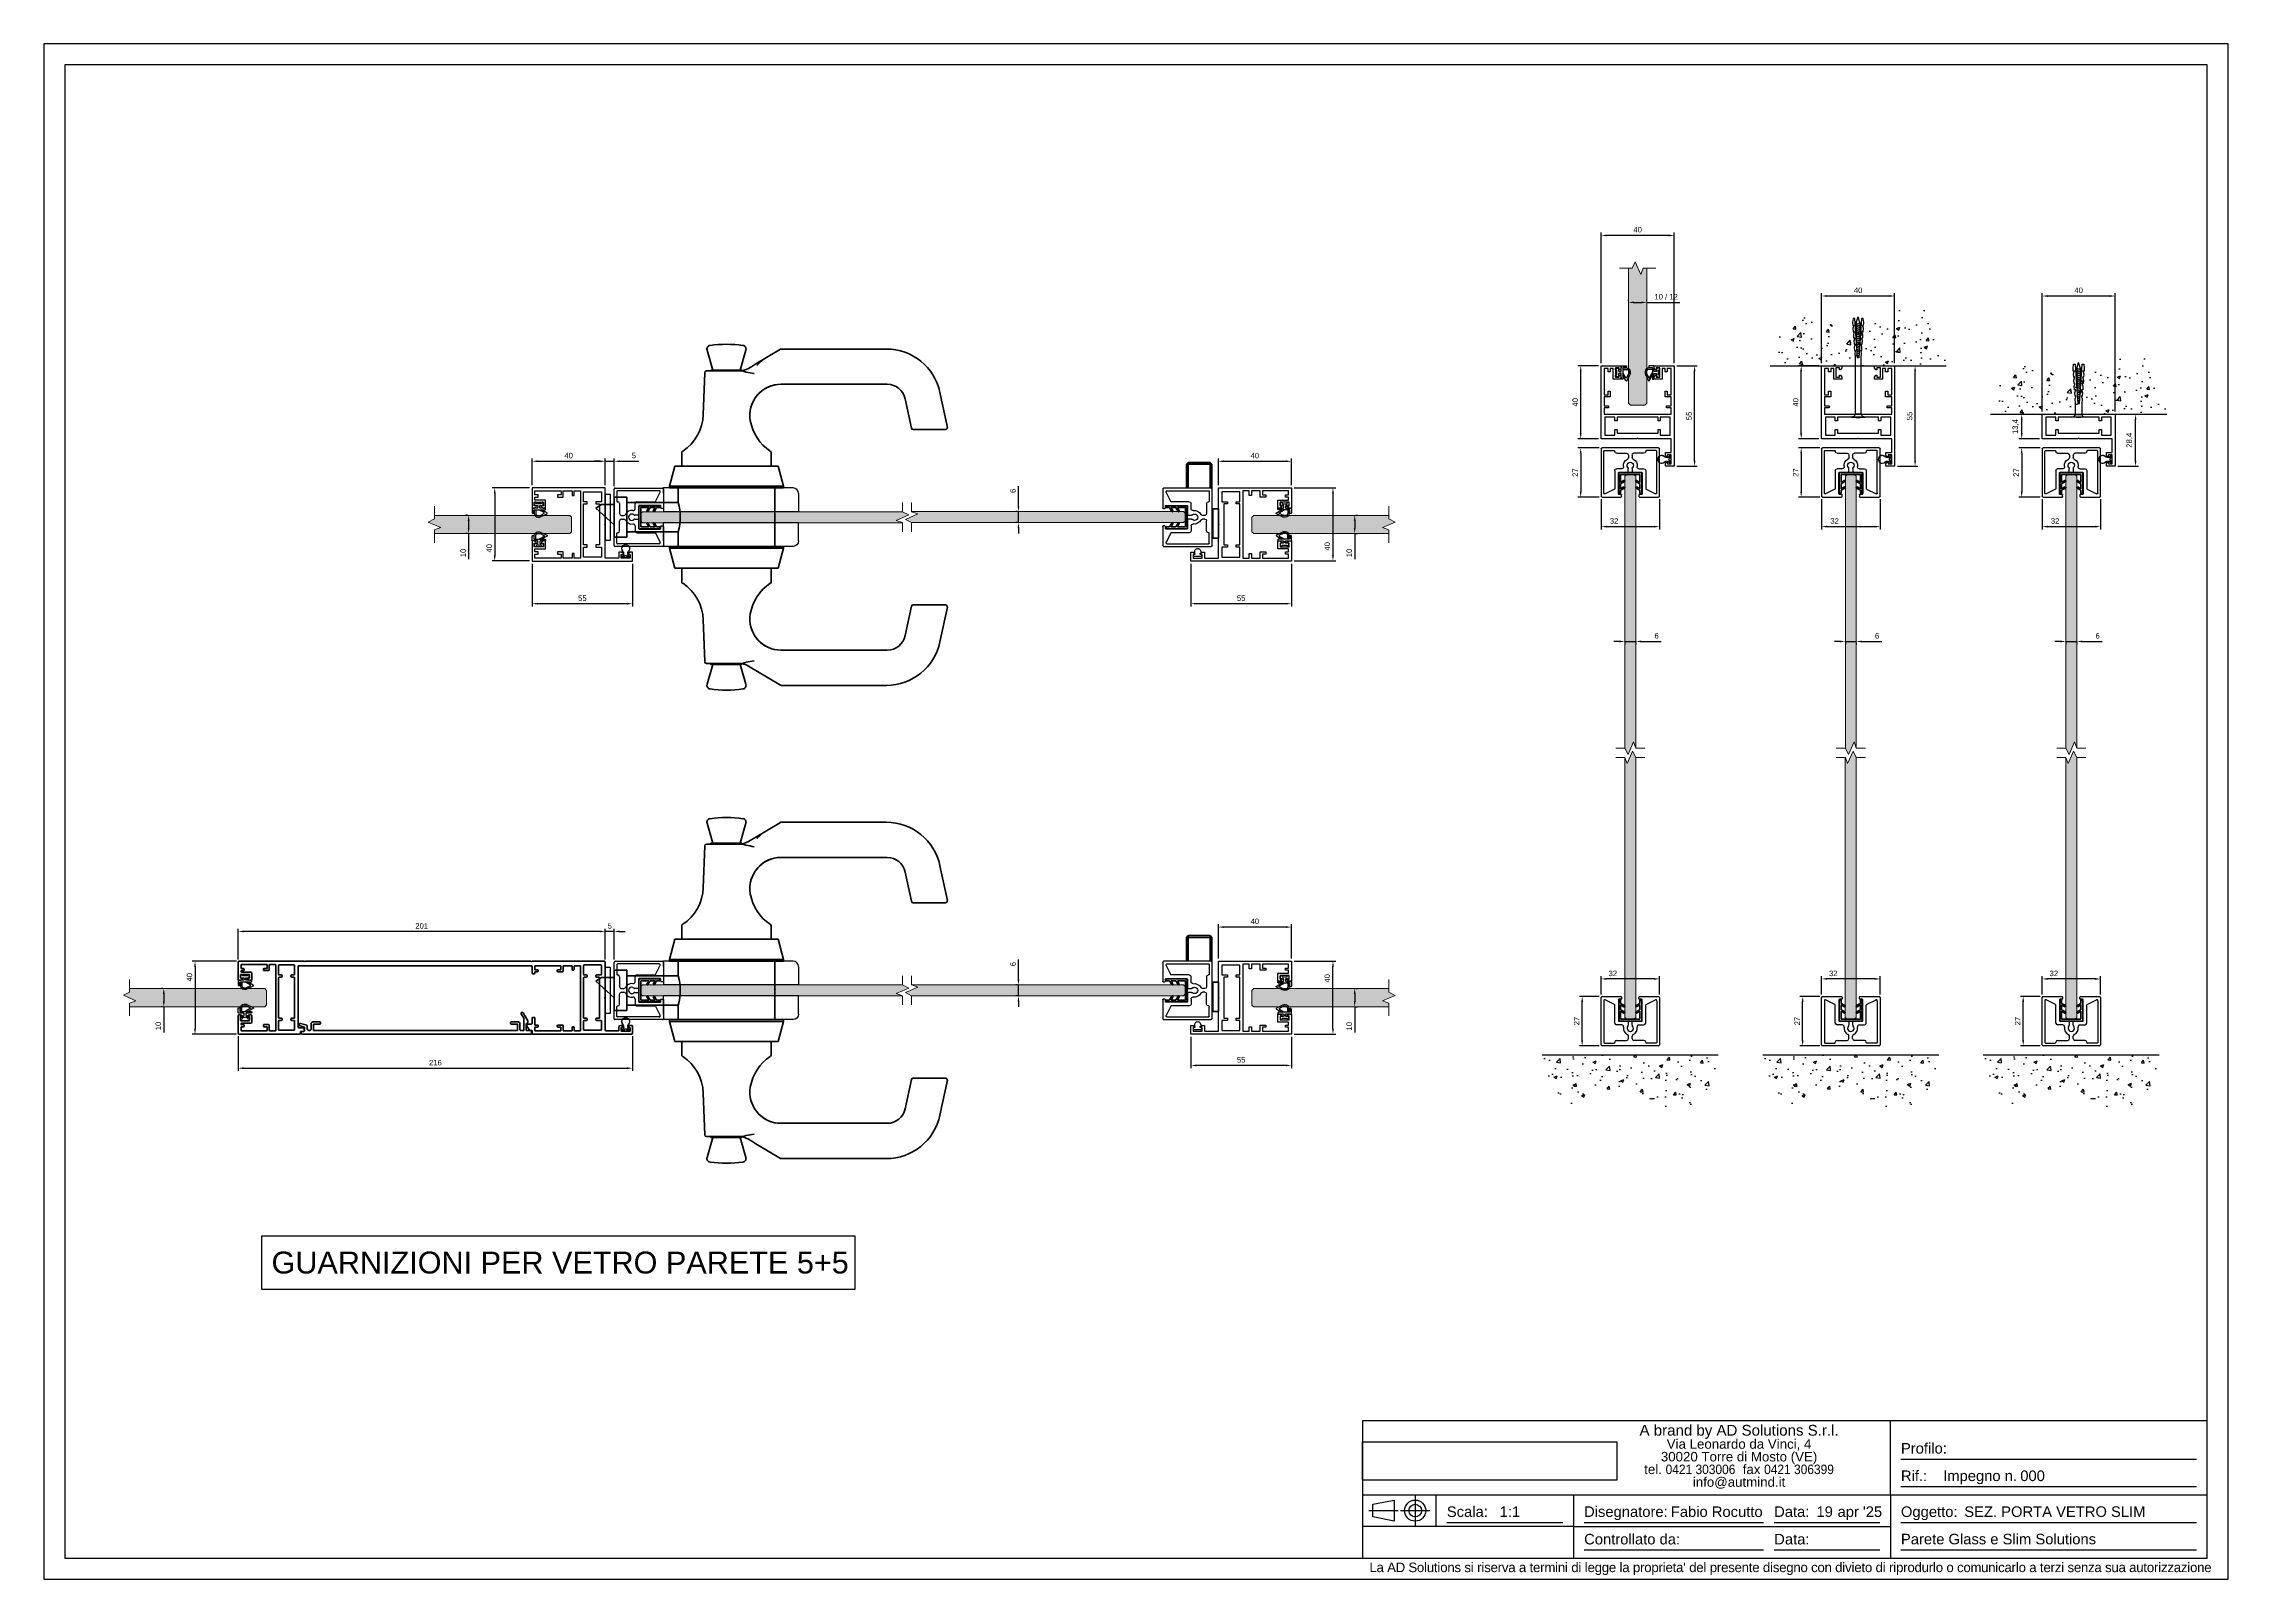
# Model space of a CAD drawing. Header units: millimetres. Extents: x 3538 to 5995, y -682 to 159.
# Drawn here: x 3538 to 4735, y -682 to 159 of the extents above; entities that cross this region are included whole.
import ezdxf
from ezdxf.lldxf.tags import DXFTag

# ---------------------------------------------------------------- set-up
doc = ezdxf.new("R2010")
doc.units = ezdxf.units.MM
for name, color, linetype in [('Blocchi', 7, 'Continuous'), ('COMP', 41, 'Continuous'), ('FEMMINA_MIR', 7, 'Continuous'), ('GUARNIZIONE_MONT', 7, 'Continuous'), ('MANIGLIA_HOPPE_H', 7, 'Continuous'), ('MASCHIO_MIR', 7, 'Continuous'), ('MODULO_TECNICO_S', 7, 'Continuous'), ('quote', 3, 'Continuous'), ('RISCONTRO_SERRAT', 7, 'Continuous'), ('SCATTO_PER_MODUL', 7, 'Continuous')]:
    doc.layers.add(name, color=color, linetype=linetype)
doc.layers.add('GLASS & JOINTS', color=250, linetype='Continuous', lineweight=13)
doc.layers.add('NOTES', color=7, linetype='Continuous', lineweight=15)
doc.layers.add('GLASS HATCH', color=7, linetype='Continuous', true_color=0xb8ffed, transparency=0.5)
doc.styles.get("Standard").update_dxf_attribs({"font": 'arial.ttf'})
tags = doc.linetypes.add('HIDDEN2', pattern=[4.7625, 3.175, -1.5875]).pattern_tags.tags
tags[6:7] = [DXFTag(74, 4), DXFTag(75, 0), DXFTag(340, '0'), DXFTag(46, 0.0), DXFTag(50, 0.0), DXFTag(44, 0.0), DXFTag(45, 0.0)]
tags[4:5] = [DXFTag(74, 4), DXFTag(75, 0), DXFTag(340, '0'), DXFTag(46, 0.0), DXFTag(50, 0.0), DXFTag(44, 0.0), DXFTag(45, 0.0)]
doc.dimstyles.new('ISO-25$0', dxfattribs={"dimtxt": 3, "dimasz": 3, "dimexe": 1.5, "dimexo": 1.5, "dimgap": 1.5, "dimtad": 1, "dimtxsty": 'Standard', "dimcen": 2.5, "dimadec": 0, "dimazin": 0, "dimtfac": 1, "dimtmove": 0, "dimatfit": 3, "dimfxl": 1, "dimarcsym": 0})
picture_1 = doc.add_image_def('image1.jpg', size_in_pixel=(526, 79))

# ---------------------------------------------------------------- blocks, each defined once
blk = doc.blocks.new('48750')
at = {"layer": 'COMP'}
for p, q in [((-3.8, 1.6), (-4.4, 1.8)), ((-1.5, 1.1), (-2.1, 1.1)), ((-4.4, -1.8), (-3.8, -1.6)), ((-2.1, -1.1), (-1.5, -1.1))]:
    blk.add_line(p, q, dxfattribs=at)
blk.add_lwpolyline([(-1, 1.8, -0.414214), (-1.5, 1.2), (-2.1, 1.2, -0.117054), (-3.8, 1.7), (-4.3, 1.9, 1.622467), (-4.3, -1.9), (-3.8, -1.7, -0.117054), (-2.1, -1.2), (-1.5, -1.2, -0.414214), (-1, -1.8), (-1, -2.4), (0, -2.4), (0, 2.4), (-1, 2.4)], format="xyb", close=True, dxfattribs=at)
blk.add_lwpolyline([(-0.1, 2.3), (-0.9, 2.3), (-0.9, 0.4), (-1.4, 0.4), (-1.4, -0.4), (-0.9, -0.4), (-0.9, -2.3), (-0.1, -2.3)], close=True, dxfattribs=at)
for centre, radius, start, end in [((-5.3, 0), 2.07, 63.2948, 296.7052), ((-2.1, 5), 3.89, 243.2948, 270), ((-1.5, 1.8), 0.61, 270, 0), ((-2.1, -5), 3.89, 90, 116.7052), ((-1.5, -1.8), 0.61, 0, 90)]:
    blk.add_arc(centre, radius, start, end, dxfattribs=at)
blk = doc.blocks.new('cassaporta Glass')
at = {"color": 4}
for p, q in [((20, 15), (15.2, 15)), ((15.2, 15), (15.2, 13.8)), ((15.2, 13.8), (15.8, 12.8)), ((15.8, 12.8), (16.4, 12.8)), ((16.4, 12.8), (16.4, 13.8)), ((16.4, 13.8), (18.4, 13.8)), ((18.4, 13.8), (18.4, 8.8)), ((20, -40), (20, 15)), ((15.8, 9.9), (15.2, 8.8)), ((15.2, 8.8), (15.2, 7.6)), ((15.2, 7.6), (18.4, 7.6)), ((16.4, 9.9), (15.8, 9.9)), ((16.4, 8.8), (16.4, 9.9)), ((18.4, 8.8), (16.4, 8.8)), ((18.4, 7.6), (18.4, 0)), ((-0.4, 0), (-20, 0)), ((-20, 0), (-20, -40)), ((-17.9, -11.8), (-17.9, -2)), ((-17.9, -2), (-12.5, -2)), ((-12.5, -11.8), (-17.9, -11.8)), ((-12.5, -2), (-12.5, -5)), ((-12.5, -5), (-11.3, -5)), ((-11.3, -9.8), (-12.5, -9.8)), ((-12.5, -9.8), (-12.5, -11.8)), ((-11.3, -5), (-11.3, -3)), ((-11.3, -3), (11.2, -3)), ((-11.3, -11.8), (-11.3, -9.8)), ((11.2, -11.8), (-11.3, -11.8)), ((0, -0.4), (-0.4, 0)), ((0.4, 0), (0, -0.4)), ((18.4, 0), (0.4, 0)), ((11.2, -3), (11.2, -5)), ((11.2, -5), (12.4, -5)), ((12.4, -9.8), (11.2, -9.8)), ((11.2, -9.8), (11.2, -11.8)), ((12.4, -5), (12.4, -2)), ((12.4, -2), (17.9, -2)), ((12.4, -11.8), (12.4, -9.8)), ((17.9, -11.8), (12.4, -11.8)), ((17.9, -2), (17.9, -11.8)), ((-18.4, -16.9), (-18.4, -13.4)), ((-18.4, -13.4), (18.4, -13.4)), ((-15.9, -16.9), (-18.4, -16.9)), ((-18.4, -23), (-18.4, -18.1)), ((-18.4, -18.1), (-15.9, -18.1)), ((-15, -23), (-18.4, -23)), ((-15.9, -18.1), (-15.9, -16.9)), ((-15, -26.1), (-15, -23)), ((18.4, -23), (15, -23)), ((15, -23), (15, -26.1)), ((18.4, -16.9), (15.9, -16.9)), ((15.9, -16.9), (15.9, -18.1)), ((15.9, -18.1), (18.4, -18.1)), ((18.4, -13.4), (18.4, -16.9)), ((18.4, -18.1), (18.4, -23)), ((-18.4, -38.4), (-18.4, -24.1)), ((-18.4, -24.1), (-16.2, -24.1)), ((-16.2, -24.1), (-16.2, -26.1)), ((-16.2, -26.1), (-15, -26.1)), ((-9, -32.6), (-13.4, -32.6)), ((-13.4, -32.6), (-13.4, -38.4)), ((-12.2, -38.8), (-12.2, -33.8)), ((-12.2, -33.8), (-10.2, -33.8)), ((-10.2, -33.8), (-10.2, -34.8)), ((-10.2, -34.8), (-9.6, -34.8)), ((-9.6, -34.8), (-9, -33.8)), ((-9, -33.8), (-9, -32.6)), ((13.4, -32.6), (9, -32.6)), ((9, -32.6), (9, -33.8)), ((9, -33.8), (9.6, -34.8)), ((9.6, -34.8), (10.2, -34.8)), ((10.2, -34.8), (10.2, -33.8)), ((10.2, -33.8), (12.2, -33.8)), ((12.2, -33.8), (12.2, -38.8)), ((13.4, -38.4), (13.4, -32.6)), ((15, -26.1), (16.2, -26.1)), ((16.2, -26.1), (16.2, -24.1)), ((16.2, -24.1), (18.4, -24.1)), ((18.4, -24.1), (18.4, -38.4)), ((-20, -40), (-9, -40)), ((-16.2, -38.4), (-18.4, -38.4)), ((-15, -36.7), (-16.2, -36.7)), ((-16.2, -36.7), (-16.2, -38.4)), ((-15, -38.4), (-15, -36.7)), ((-13.4, -38.4), (-15, -38.4)), ((-10.2, -38.8), (-12.2, -38.8)), ((-9.6, -37.7), (-10.2, -37.7)), ((-10.2, -37.7), (-10.2, -38.8)), ((-9, -38.8), (-9.6, -37.7)), ((-9, -40), (-9, -38.8)), ((9.6, -37.7), (9, -38.8)), ((9, -38.8), (9, -40)), ((9, -40), (20, -40)), ((10.2, -37.7), (9.6, -37.7)), ((10.2, -38.8), (10.2, -37.7)), ((12.2, -38.8), (10.2, -38.8)), ((15, -38.4), (13.4, -38.4)), ((16.2, -36.7), (15, -36.7)), ((15, -36.7), (15, -38.4)), ((16.2, -38.4), (16.2, -36.7)), ((18.4, -38.4), (16.2, -38.4))]:
    blk.add_line(p, q, dxfattribs=at)
blk = doc.blocks.new('tassello lungo')
at = {"color": 3}
blk.add_lwpolyline([(-1.7, 1.6), (1.7, 1.6), (1.7, 32.5), (1.9, 35), (1.4, 36.6), (2, 36.6), (2.1, 38.4), (1.6, 40), (2.2, 40), (2.4, 41.9), (1.9, 43.5), (2.5, 43.4), (2.6, 45.3), (2.1, 46.9), (2.7, 46.8), (2.9, 48.7), (2.3, 50.3), (3, 50.3), (3.1, 51.8), (2.8, 54), (1.9, 54.1), (0.4, 32.5), (-0.4, 32.5), (-1.9, 54.1), (-2.8, 54), (-3.1, 51.8), (-3, 50.3), (-2.3, 50.3), (-2.9, 48.7), (-2.7, 46.8), (-2.1, 46.9), (-2.6, 45.3), (-2.5, 43.4), (-1.9, 43.5), (-2.4, 41.9), (-2.2, 40), (-1.6, 40), (-2.1, 38.4), (-2, 36.6), (-1.4, 36.6), (-1.9, 35), (-1.7, 32.5)], close=True, dxfattribs=at)
at = {"color": 8}
for points in [[(-1.2, 51.2), (1.2, 51.7)], [(-1.2, 50.9), (1.2, 51.5)], [(-1.2, 50), (1.2, 50.6)], [(-1.2, 49.7), (1.2, 50.3)], [(-1.2, 48.8), (1.2, 49.4)], [(-1.2, 48.6), (1.2, 49.1)], [(-1.2, 47.7), (1.2, 48.2)], [(-1.2, 47.4), (1.2, 48)], [(-1, 51.6), (0, 55)], [(-1, 51.6), (-1, 51.2)], [(-1, 50.9), (-1, 50)], [(-1, 49.8), (-1, 48.9)], [(-1, 48.6), (-1, 47.7)], [(1, 51.7), (0, 55)], [(1, 51.4), (1, 50.5)], [(1, 50.3), (1, 49.4)], [(1, 49.1), (1, 48.2)], [(1, 48), (1, 47.1)], [(-1.2, 46.5), (1.2, 47.1)], [(-1.2, 46.3), (1.2, 46.8)], [(-1.2, 45.4), (1.2, 45.9)], [(-1.2, 45.1), (1.2, 45.7)], [(-1.2, 44.2), (1.2, 44.8)], [(-1.2, 43.9), (1.2, 44.5)], [(-1.1, 43), (1.1, 43.6)], [(-1.1, 42.8), (1.1, 43.3)], [(-1, 47.5), (-1, 46.6)], [(-1, 46.3), (-1, 45.4)], [(-1, 45.1), (-1, 44.2)], [(-1, 44), (-1, 43.1)], [(-1, 42.8), (-1, 41.9)], [(-1, 41.9), (1.1, 42.4)], [(-1, 41.7), (1, 42.2)], [(-0.9, 40.8), (1, 41.2)], [(-0.9, 40.5), (1, 41)], [(-0.9, 39.6), (0.9, 40.1)], [(-0.9, 39.4), (0.9, 39.8)], [(-0.8, 38.5), (0.8, 38.9)], [(-0.8, 38.2), (0.8, 38.6)], [(-0.7, 37.3), (0.7, 37.7)], [(-0.7, 37.1), (0.7, 37.4)], [(-0.6, 36.2), (0.7, 36.5)], [(-0.6, 35.9), (0.6, 36.3)], [(1, 46.8), (1, 45.9)], [(1, 45.6), (1, 44.7)], [(1, 44.5), (1, 43.6)], [(1, 43.3), (1, 42.4)], [(1, 42.2), (1, 41.9)], [(-0.6, 35.1), (0.6, 35.3)], [(-0.5, 34.8), (0.6, 35.1)], [(-0.5, 33.9), (0.5, 34.2)], [(-0.5, 33.7), (0.5, 33.9)], [(-0.4, 32.8), (0.4, 33)], [(-0.4, 32.5), (0.4, 32.7)]]:
    blk.add_lwpolyline(points, dxfattribs=at)
for points in [[(-1.2, 51.2, 0.243659), (-1.2, 50.9)], [(-1.2, 50, 0.243659), (-1.2, 49.7)], [(-1.2, 48.8, 0.243659), (-1.2, 48.6)], [(1.2, 51.5, 0.243659), (1.2, 51.7)], [(1.2, 50.3, 0.243659), (1.2, 50.6)], [(1.2, 49.1, 0.243659), (1.2, 49.4)], [(1.2, 48, 0.243659), (1.2, 48.2)], [(-1.2, 47.7, 0.243659), (-1.2, 47.4)], [(-1.2, 46.5, 0.243659), (-1.2, 46.3)], [(-1.2, 45.4, 0.243659), (-1.2, 45.1)], [(-1.2, 44.2, 0.243659), (-1.2, 43.9)], [(1.2, 46.8, 0.243659), (1.2, 47.1)], [(1.2, 45.7, 0.243659), (1.2, 45.9)], [(1.2, 44.5, 0.243659), (1.2, 44.8)]]:
    blk.add_lwpolyline(points, format="xyb", dxfattribs=at)
at = {"color": 3}
blk.add_lwpolyline([(-3.7, 0), (3.8, 0, -0.340122), (1.7, 1.6), (-1.7, 1.6, -0.340122)], format="xyb", close=True, dxfattribs=at)
blk.add_lwpolyline([(-2.3, 0, 0.133333), (2.3, 0)], format="xyb", dxfattribs=at)
blk = doc.blocks.new('tassello')
at = {"color": 3}
blk.add_lwpolyline([(3, 0), (-3, 0, -0.340122), (-1.38, -1.25), (1.38, -1.25, -0.340122)], format="xyb", close=True, dxfattribs=at)
blk.add_lwpolyline([(1.87, 0, 0.133333), (-1.88, 0)], format="xyb", dxfattribs=at)
blk.add_lwpolyline([(1.38, -1.25), (-1.38, -1.25), (-1.38, -6), (-1.51, -8), (-1.1, -9.28), (-1.6, -9.24), (-1.71, -10.74), (-1.29, -12.02), (-1.79, -11.99), (-1.9, -13.48), (-1.49, -14.76), (-1.99, -14.73), (-2.09, -16.23), (-1.68, -17.51), (-2.18, -17.47), (-2.28, -18.97), (-1.87, -20.25), (-2.37, -20.22), (-2.46, -21.46), (-2.2, -23.23), (-1.51, -23.28), (-0.3, -6), (0.3, -6), (1.51, -23.28), (2.2, -23.23), (2.46, -21.46), (2.37, -20.22), (1.87, -20.25), (2.28, -18.97), (2.18, -17.47), (1.68, -17.51), (2.09, -16.23), (1.99, -14.73), (1.49, -14.76), (1.9, -13.48), (1.79, -11.99), (1.29, -12.02), (1.71, -10.74), (1.6, -9.24), (1.1, -9.28), (1.51, -8), (1.38, -6)], close=True, dxfattribs=at)
at = {"color": 8}
for points in [[(0.5, -8.96), (-0.52, -9.21)], [(0.49, -8.76), (-0.51, -9)], [(0.44, -8.05), (-0.46, -8.27)], [(0.43, -7.85), (-0.44, -8.06)], [(0.38, -7.14), (-0.39, -7.32)], [(0.36, -6.93), (-0.38, -7.11)], [(0.31, -6.22), (-0.32, -6.38)], [(0.3, -6.02), (-0.31, -6.17)], [(0.92, -15.36), (-0.93, -15.81)], [(0.92, -16.29), (-0.93, -16.74)], [(0.92, -17.22), (-0.93, -17.67)], [(0.92, -18.14), (-0.93, -18.6)], [(0.92, -19.07), (-0.93, -19.53)], [(0.89, -14.44), (-0.92, -14.88)], [(0.92, -15.15), (-0.93, -15.61)], [(0.92, -16.08), (-0.93, -16.53)], [(0.92, -17.01), (-0.93, -17.46)], [(0.92, -17.94), (-0.93, -18.39)], [(0.92, -18.87), (-0.93, -19.32)], [(0.87, -14.24), (-0.9, -14.67)], [(0.82, -13.53), (-0.85, -13.94)], [(0.81, -13.32), (-0.84, -13.73)], [(-0.82, -13.72), (-0.82, -13.55)], [(-0.82, -14.65), (-0.82, -13.93)], [(-0.82, -15.58), (-0.82, -14.86)], [(-0.82, -16.51), (-0.82, -15.79)], [(-0.82, -17.44), (-0.82, -16.72)], [(-0.82, -18.37), (-0.82, -17.64)], [(-0.82, -19.3), (-0.82, -18.57)], [(0.76, -12.61), (-0.79, -12.99)], [(0.75, -12.41), (-0.77, -12.78)], [(0.7, -11.7), (-0.72, -12.05)], [(0.68, -11.5), (-0.71, -11.84)], [(0.63, -10.79), (-0.65, -11.1)], [(0.62, -10.59), (-0.64, -10.89)], [(0.57, -9.87), (-0.59, -10.16)], [(0.55, -9.67), (-0.57, -9.95)], [(0.83, -14.25), (0.83, -13.55)], [(0.83, -15.18), (0.83, -14.45)], [(0.83, -16.11), (0.83, -15.38)], [(0.83, -17.03), (0.83, -16.31)], [(0.83, -17.96), (0.83, -17.24)], [(0.83, -18.89), (0.83, -18.17)], [(0.83, -19.82), (0.83, -19.1)], [(0.92, -20), (-0.93, -20.45)], [(0.92, -20.93), (-0.93, -21.38)], [(0.92, -19.8), (-0.93, -20.25)], [(0.92, -20.72), (-0.93, -21.18)], [(-0.82, -20.22), (-0.82, -19.5)], [(-0.82, -21.15), (-0.82, -20.43)], [(-0.8, -21.35), (0, -24.04)], [(0.83, -21.29), (0, -24.04)], [(0.83, -20.75), (0.83, -20.03)], [(0.83, -21.29), (0.83, -20.95)]]:
    blk.add_lwpolyline(points, dxfattribs=at)
for points in [[(-0.93, -15.61, 0.243659), (-0.93, -15.81)], [(-0.93, -16.53, 0.243659), (-0.93, -16.74)], [(-0.93, -17.46, 0.243659), (-0.93, -17.67)], [(-0.93, -18.39, 0.243659), (-0.93, -18.6)], [(0.92, -15.36, 0.243659), (0.92, -15.15)], [(0.92, -16.29, 0.243659), (0.92, -16.08)], [(0.92, -17.22, 0.243659), (0.92, -17.01)], [(0.92, -18.14, 0.243659), (0.92, -17.94)], [(0.92, -19.07, 0.243659), (0.92, -18.87)], [(-0.93, -19.32, 0.243659), (-0.93, -19.53)], [(-0.93, -20.25, 0.243659), (-0.93, -20.45)], [(-0.93, -21.18, 0.243659), (-0.93, -21.38)], [(0.92, -20, 0.243659), (0.92, -19.8)], [(0.92, -20.93, 0.243659), (0.92, -20.72)]]:
    blk.add_lwpolyline(points, format="xyb", dxfattribs=at)
blk = doc.blocks.new('guarnizione vetro 6mm porta')
at = {"layer": 'GUARNIZIONE_MONT', "color": 7, "linetype": 'Continuous', "lineweight": 50}
for p, q in [((-5.3, 11.5), (-6.3, 11.5)), ((-6.3, 11.5), (-6.3, 0)), ((-6.3, 0), (6.3, 0)), ((-5.3, 9.7), (-5.3, 11.5)), ((-3.2, 8.5), (-5.3, 9.7)), ((-5.3, 6.2), (-5.3, 8.9)), ((-5.3, 8.9), (-3.5, 7.9)), ((-3.2, 5), (-5.3, 6.2)), ((-5.3, 1), (-5.3, 5.4)), ((-5.3, 5.4), (-3.5, 4.4)), ((5.3, 1), (-5.3, 1)), ((-3.1, 8), (-3.1, 8.1)), ((-3.1, 4.5), (-3.1, 4.6)), ((3.1, 8.1), (3.1, 8)), ((3.1, 4.6), (3.1, 4.5)), ((5.3, 9.7), (3.2, 8.5)), ((5.3, 6.2), (3.2, 5)), ((3.5, 7.9), (5.3, 8.9)), ((3.5, 4.4), (5.3, 5.4)), ((5.3, 11.5), (5.3, 9.7)), ((6.3, 11.5), (5.3, 11.5)), ((5.3, 8.9), (5.3, 6.2)), ((5.3, 5.4), (5.3, 1)), ((6.3, 0), (6.3, 11.5))]:
    blk.add_line(p, q, dxfattribs=at)
for centre, start, end in [((-3.4, 8.2), 240, 330), ((-3.4, 4.7), 240, 330), ((-3.3, 8.2), 330, 60), ((-3.3, 4.7), 330, 60), ((3.3, 8.2), 120, 210), ((3.3, 4.7), 120, 210), ((3.4, 8.2), 210, 300), ((3.4, 4.7), 210, 300)]:
    blk.add_arc(centre, 0.3, start, end, dxfattribs=at)
blk = doc.blocks.new('*D13')
at = {"layer": 'Defpoints', "color": 0, "transparency": 16777216}
for p in [(4404.6, -167.1), (4410.6, -167.1), (4410.6, -167.9)]:
    blk.add_point(p, dxfattribs=at)
at = {"layer": 'quote', "color": 0, "lineweight": -2, "transparency": 16777216}
for p, q in [((4401.6, -167.9), (4398.6, -167.9)), ((4404.6, -167.9), (4410.6, -167.9)), ((4404.6, -168.6), (4404.6, -169.4)), ((4410.6, -168.6), (4410.6, -169.4)), ((4413.6, -167.9), (4424.5, -167.9))]:
    blk.add_line(p, q, dxfattribs=at)
at = {"layer": 'quote', "color": 0, "transparency": 16777216}
for points in [[(4401.6, -167.4), (4401.6, -168.4), (4404.6, -167.9)], [(4413.6, -167.4), (4413.6, -168.4), (4410.6, -167.9)]]:
    blk.add_solid(points, dxfattribs=at)
at = {"layer": 'quote', "color": 0, "transparency": 16777216, "insert": (4422, -164.8), "char_height": 3, "attachment_point": 5}
blk.add_mtext('6', dxfattribs=at)
blk = doc.blocks.new('*D14')
at = {"layer": 'Defpoints', "color": 0, "transparency": 16777216}
for p in [(4525.4, -167.1), (4531.4, -167.1), (4531.4, -167.9)]:
    blk.add_point(p, dxfattribs=at)
at = {"layer": 'quote', "color": 0, "lineweight": -2, "transparency": 16777216}
for p, q in [((4522.4, -167.9), (4519.4, -167.9)), ((4525.4, -167.9), (4531.4, -167.9)), ((4525.4, -168.6), (4525.4, -169.4)), ((4531.4, -168.6), (4531.4, -169.4)), ((4534.4, -167.9), (4545.3, -167.9))]:
    blk.add_line(p, q, dxfattribs=at)
at = {"layer": 'quote', "color": 0, "transparency": 16777216}
for points in [[(4522.4, -167.4), (4522.4, -168.4), (4525.4, -167.9)], [(4534.4, -167.4), (4534.4, -168.4), (4531.4, -167.9)]]:
    blk.add_solid(points, dxfattribs=at)
at = {"layer": 'quote', "color": 0, "transparency": 16777216, "insert": (4542.8, -164.8), "char_height": 3, "attachment_point": 5}
blk.add_mtext('6', dxfattribs=at)
blk = doc.blocks.new('*D15')
at = {"layer": 'Defpoints', "color": 0, "transparency": 16777216}
for p in [(4646.2, -167.1), (4652.2, -167.1), (4652.2, -167.9)]:
    blk.add_point(p, dxfattribs=at)
at = {"layer": 'quote', "color": 0, "lineweight": -2, "transparency": 16777216}
for p, q in [((4643.2, -167.9), (4640.2, -167.9)), ((4646.2, -167.9), (4652.2, -167.9)), ((4646.2, -168.6), (4646.2, -169.4)), ((4652.2, -168.6), (4652.2, -169.4)), ((4655.2, -167.9), (4666.1, -167.9))]:
    blk.add_line(p, q, dxfattribs=at)
at = {"layer": 'quote', "color": 0, "transparency": 16777216}
for points in [[(4643.2, -167.4), (4643.2, -168.4), (4646.2, -167.9)], [(4655.2, -167.4), (4655.2, -168.4), (4652.2, -167.9)]]:
    blk.add_solid(points, dxfattribs=at)
at = {"layer": 'quote', "color": 0, "transparency": 16777216, "insert": (4663.6, -164.8), "char_height": 3, "attachment_point": 5}
blk.add_mtext('6', dxfattribs=at)
blk = doc.blocks.new('modulo tecnico')
at = {"layer": 'MODULO_TECNICO_S', "color": 1, "linetype": 'Continuous', "lineweight": 50}
for p, q in [((-201, 19.5), (-201, 9.8)), ((-164.7, 20), (-200.5, 20)), ((-199.8, 11), (-199.8, 12.4)), ((-199.5, 12.7), (-195.1, 12.7)), ((-199.4, 18.2), (-185.2, 18.2)), ((-199.4, 16), (-199.4, 18.2)), ((-198.2, 16), (-199.4, 16)), ((-199, 14.8), (-198.2, 14.8)), ((-194.1, 13.9), (-199, 13.9)), ((-197.7, 15.3), (-197.7, 15.5)), ((-194.8, 12.4), (-194.8, 11)), ((-193.6, 9.8), (-193.6, 13.4)), ((-187.2, 15.5), (-187.2, 15.3)), ((-185.2, 16), (-186.7, 16)), ((-186.7, 14.8), (-184.5, 14.8)), ((-185.2, 18.2), (-185.2, 16)), ((-184, 15.3), (-184, 17.9)), ((-183.7, 18.2), (-180.7, 18.2)), ((-180.4, 17.9), (-180.4, -17.9)), ((-178.9, 12.7), (-178.9, 17.6)), ((-178.6, 17.9), (-170.4, 17.9)), ((-177.4, 12.4), (-178.6, 12.4)), ((-170.4, 12.4), (-171.6, 12.4)), ((-170.1, 17.6), (-170.1, 12.7)), ((-168.2, -16), (-168.2, 17)), ((-167.7, 17.5), (-40.5, 17.5)), ((-164.4, 19.7), (-164.7, 20)), ((-164.1, 20), (-164.4, 19.7)), ((-40.6, 20), (-164.1, 20)), ((-40.3, 19.7), (-40.6, 20)), ((-40, 20), (-40.3, 19.7)), ((-0.5, 20), (-40, 20)), ((-40, 17), (-40, 13.5)), ((-39.5, 13), (-38.9, 13)), ((-38.4, 17.5), (-24.2, 17.5)), ((-38.4, 15.3), (-38.4, 17.5)), ((-37.2, 15.3), (-38.4, 15.3)), ((-38.4, 14.1), (-37.2, 14.1)), ((-38.4, 13.5), (-38.4, 14.1)), ((-36.7, 14.6), (-36.7, 14.8)), ((-26.2, 14.8), (-26.2, 14.6)), ((-24.2, 15.3), (-25.7, 15.3)), ((-25.7, 14.1), (-23.5, 14.1)), ((-24.2, 17.5), (-24.2, 15.3)), ((-23, 17.5), (-18.1, 17.5)), ((-23, 14.6), (-23, 17.5)), ((-18.1, 17.5), (-18.1, 15.5)), ((-17.6, 15), (-17.4, 15)), ((-16.9, 15.5), (-16.9, 17.2)), ((-16.6, 17.5), (-13.7, 17.5)), ((-13.4, 17.2), (-13.4, -17.9)), ((-11.8, 12.7), (-11.8, 17.6)), ((-11.5, 17.9), (-2.3, 17.9)), ((-10.3, 12.4), (-11.5, 12.4)), ((-2.3, 12.4), (-4.5, 12.4)), ((-2, 17.6), (-2, 12.7)), ((0, 0.4), (0, 19.5)), ((-200.7, 9.5), (-199.9, 9.5)), ((-199.7, 9.5), (-198.9, 10)), ((-199, 10.7), (-199.5, 10.7)), ((-198.7, 10.3), (-198.7, 10.4)), ((-195.8, 10.4), (-195.8, 10.3)), ((-195.7, 10), (-194.9, 9.5)), ((-195.1, 10.7), (-195.6, 10.7)), ((-194.7, 9.5), (-193.9, 9.5)), ((-178.9, -11), (-178.9, 10.9)), ((-178.6, 11.2), (-177.4, 11.2)), ((-176.9, 11.7), (-176.9, 11.9)), ((-172.1, 11.9), (-172.1, 11.7)), ((-171.6, 11.2), (-170.4, 11.2)), ((-170.1, 10.9), (-170.1, -11)), ((-11.8, -11), (-11.8, 10.9)), ((-11.5, 11.2), (-10.3, 11.2)), ((-9.8, 11.7), (-9.8, 11.9)), ((-5, 11.9), (-5, 11.7)), ((-4.5, 11.2), (-3.3, 11.2)), ((-3, 10.9), (-3, -11)), ((-0.4, 0), (0, 0.4)), ((0, -0.4), (-0.4, 0)), ((-201, -9.8), (-201, -19.5)), ((-199.9, -9.5), (-200.7, -9.5)), ((-199.8, -12.4), (-199.8, -11)), ((-198.9, -10), (-199.7, -9.5)), ((-199.5, -10.7), (-199, -10.7)), ((-198.7, -10.4), (-198.7, -10.3)), ((-195.8, -10.3), (-195.8, -10.4)), ((-194.9, -9.5), (-195.7, -10)), ((-195.6, -10.7), (-195.1, -10.7)), ((-194.8, -11), (-194.8, -12.4)), ((-193.9, -9.5), (-194.7, -9.5)), ((-193.6, -13.4), (-193.6, -9.8)), ((-177.4, -11.3), (-178.6, -11.3)), ((-176.9, -12), (-176.9, -11.8)), ((-172.1, -11.8), (-172.1, -12)), ((-170.4, -11.3), (-171.6, -11.3)), ((-40, -11.3), (-40, -14)), ((-38.9, -10.8), (-39.5, -10.8)), ((-38.4, -15), (-38.4, -11.3)), ((-10.3, -11.3), (-11.5, -11.3)), ((-9.8, -12), (-9.8, -11.8)), ((-5, -11.8), (-5, -12)), ((-3.3, -11.3), (-4.5, -11.3)), ((0, -17.7), (0, -0.4)), ((-200.5, -20), (-167.1, -20)), ((-195.1, -12.7), (-199.5, -12.7)), ((-199.4, -16), (-198.2, -16)), ((-199.4, -18.2), (-199.4, -16)), ((-185.2, -18.2), (-199.4, -18.2)), ((-199, -13.9), (-194.1, -13.9)), ((-198.2, -14.8), (-199, -14.8)), ((-197.7, -15.5), (-197.7, -15.3)), ((-187.2, -15.3), (-187.2, -15.5)), ((-184.5, -14.8), (-186.7, -14.8)), ((-186.7, -16), (-185.2, -16)), ((-185.2, -16), (-185.2, -18.2)), ((-184, -17.9), (-184, -15.3)), ((-180.7, -18.2), (-183.7, -18.2)), ((-178.9, -17.6), (-178.9, -12.8)), ((-178.6, -12.5), (-177.4, -12.5)), ((-170.4, -17.9), (-178.6, -17.9)), ((-171.6, -12.5), (-170.4, -12.5)), ((-170.1, -12.8), (-170.1, -17.6)), ((-165.3, -16.5), (-167.7, -16.5)), ((-166.8, -18.5), (-165.3, -18.5)), ((-166.8, -19.7), (-166.8, -18.5)), ((-164.8, -18), (-164.8, -17)), ((-42.9, -15.7), (-41.4, -17.8)), ((-40.5, -14.5), (-42.2, -14.5)), ((-41, -18), (-40.3, -18)), ((-40, -18.3), (-40, -19.7)), ((-39.7, -20), (14.5, -20)), ((-37.2, -15), (-38.4, -15)), ((-38.4, -16.2), (-37.2, -16.2)), ((-38.4, -18.2), (-38.4, -16.2)), ((-24.2, -18.2), (-38.4, -18.2)), ((-36.7, -15.7), (-36.7, -15.5)), ((-26.2, -15.5), (-26.2, -15.7)), ((-23.5, -15), (-25.7, -15)), ((-25.7, -16.2), (-24.2, -16.2)), ((-24.2, -16.2), (-24.2, -18.2)), ((-23, -18.2), (-23, -15.5)), ((-18.1, -18.2), (-23, -18.2)), ((-18.1, -16.4), (-18.1, -18.2)), ((-17.4, -15.9), (-17.6, -15.9)), ((-16.9, -17.9), (-16.9, -16.4)), ((-13.7, -18.2), (-16.6, -18.2)), ((-11.8, -17.6), (-11.8, -12.8)), ((-11.5, -12.5), (-10.3, -12.5)), ((-2.3, -17.9), (-11.5, -17.9)), ((-4.5, -12.5), (-2.3, -12.5)), ((-2, -12.8), (-2, -17.6)), ((7.6, -18.2), (0.5, -18.2)), ((7.6, -16.2), (7.6, -18.2)), ((8.7, -15.2), (8.6, -15.2)), ((8.8, -18.1), (8.8, -16.7)), ((9.7, -15.7), (8.9, -15.2)), ((9.1, -16.4), (9.5, -16.4)), ((13.5, -18.4), (9.1, -18.4)), ((9.8, -16.1), (9.8, -16)), ((12.7, -16), (12.7, -16.1)), ((13.7, -15.2), (12.9, -15.7)), ((13.1, -16.4), (13.5, -16.4)), ((13.8, -16.7), (13.8, -18.1)), ((14.7, -15.2), (13.9, -15.2)), ((15, -19.5), (15, -15.5))]:
    blk.add_line(p, q, dxfattribs=at)
for centre, radius, start, end in [((-200.5, 19.5), 0.5, 90, 180), ((-199.5, 12.4), 0.3, 90, 180), ((-199, 14.4), 0.45, 90, 270), ((-198.2, 15.5), 0.5, 0, 90), ((-198.2, 15.3), 0.5, 270, 0), ((-195.1, 12.4), 0.3, 0, 90), ((-194.1, 13.4), 0.5, 0, 90), ((-186.7, 15.5), 0.5, 90, 180), ((-186.7, 15.3), 0.5, 180, 270), ((-184.5, 15.3), 0.5, 270, 0), ((-183.7, 17.9), 0.3, 90, 180), ((-180.7, 17.9), 0.3, 0, 90), ((-178.6, 17.6), 0.3, 90, 180), ((-178.6, 12.7), 0.3, 180, 270), ((-177.4, 11.9), 0.5, 0, 90), ((-171.6, 11.9), 0.5, 90, 180), ((-170.4, 17.6), 0.3, 0, 90), ((-170.4, 12.7), 0.3, 270, 0), ((-167.7, 17), 0.5, 90, 180), ((-40.5, 17), 0.5, 0, 90), ((-39.5, 13.5), 0.5, 180, 270), ((-38.9, 13.5), 0.5, 270, 0), ((-37.2, 14.8), 0.5, 0, 90), ((-37.2, 14.6), 0.5, 270, 0), ((-25.7, 14.8), 0.5, 90, 180), ((-25.7, 14.6), 0.5, 180, 270), ((-23.5, 14.6), 0.5, 270, 0), ((-17.6, 15.5), 0.5, 180, 270), ((-17.4, 15.5), 0.5, 270, 0), ((-16.6, 17.2), 0.3, 90, 180), ((-13.7, 17.2), 0.3, 0, 90), ((-11.5, 17.6), 0.3, 90, 180), ((-11.5, 12.7), 0.3, 180, 270), ((-10.3, 11.9), 0.5, 0, 90), ((-4.5, 11.9), 0.5, 90, 180), ((-2.3, 17.6), 0.3, 0, 90), ((-2.3, 12.7), 0.3, 270, 0), ((-0.5, 19.5), 0.5, 0, 90), ((-200.7, 9.8), 0.3, 180, 270), ((-199.9, 9.8), 0.3, 270, 298.706), ((-199.5, 11), 0.3, 180, 270), ((-199, 10.4), 0.3, 0, 90), ((-199, 10.3), 0.3, 298.706, 0), ((-195.6, 10.4), 0.3, 90, 180), ((-195.6, 10.3), 0.3, 180, 241.294), ((-195.1, 11), 0.3, 270, 0), ((-194.7, 9.8), 0.3, 241.294, 270), ((-193.9, 9.8), 0.3, 270, 0), ((-178.6, 10.9), 0.3, 90, 180), ((-177.4, 11.7), 0.5, 270, 0), ((-171.6, 11.7), 0.5, 180, 270), ((-170.4, 10.9), 0.3, 0, 90), ((-11.5, 10.9), 0.3, 90, 180), ((-10.3, 11.7), 0.5, 270, 0), ((-4.5, 11.7), 0.5, 180, 270), ((-3.3, 10.9), 0.3, 0, 90), ((-200.7, -9.8), 0.3, 90, 180), ((-199.9, -9.8), 0.3, 61.294, 90), ((-199.5, -11), 0.3, 90, 180), ((-199, -10.4), 0.3, 270, 0), ((-199, -10.3), 0.3, 0, 61.294), ((-195.6, -10.3), 0.3, 118.706, 180), ((-195.6, -10.4), 0.3, 180, 270), ((-195.1, -11), 0.3, 0, 90), ((-194.7, -9.8), 0.3, 90, 118.706), ((-193.9, -9.8), 0.3, 0, 90), ((-178.6, -11), 0.3, 180, 270), ((-177.4, -11.8), 0.5, 0, 90), ((-177.4, -12), 0.5, 270, 0), ((-171.6, -11.8), 0.5, 90, 180), ((-171.6, -12), 0.5, 180, 270), ((-170.4, -11), 0.3, 270, 0), ((-39.5, -11.3), 0.5, 90, 180), ((-38.9, -11.3), 0.5, 0, 90), ((-11.5, -11), 0.3, 180, 270), ((-10.3, -11.8), 0.5, 0, 90), ((-10.3, -12), 0.5, 270, 0), ((-4.5, -11.8), 0.5, 90, 180), ((-4.5, -12), 0.5, 180, 270), ((-3.3, -11), 0.3, 270, 0), ((-200.5, -19.5), 0.5, 180, 270), ((-199.5, -12.4), 0.3, 180, 270), ((-199, -14.4), 0.45, 90, 270), ((-198.2, -15.3), 0.5, 0, 90), ((-198.2, -15.5), 0.5, 270, 0), ((-195.1, -12.4), 0.3, 270, 0), ((-194.1, -13.4), 0.5, 270, 0), ((-186.7, -15.3), 0.5, 90, 180), ((-186.7, -15.5), 0.5, 180, 270), ((-184.5, -15.3), 0.5, 0, 90), ((-183.7, -17.9), 0.3, 180, 270), ((-180.7, -17.9), 0.3, 270, 0), ((-178.6, -17.6), 0.3, 180, 270), ((-178.6, -12.8), 0.3, 90, 180), ((-170.4, -17.6), 0.3, 270, 0), ((-170.4, -12.8), 0.3, 0, 90), ((-167.7, -16), 0.5, 180, 270), ((-167.1, -19.7), 0.3, 270, 0), ((-165.3, -17), 0.5, 0, 90), ((-165.3, -18), 0.5, 270, 0), ((-42.2, -15.2), 0.75, 90, 215.0064), ((-41, -17.5), 0.5, 215.0064, 270), ((-40.5, -14), 0.5, 270, 0), ((-40.3, -18.3), 0.3, 0, 90), ((-39.7, -19.7), 0.3, 180, 270), ((-37.2, -15.5), 0.5, 0, 90), ((-37.2, -15.7), 0.5, 270, 0), ((-25.7, -15.5), 0.5, 90, 180), ((-25.7, -15.7), 0.5, 180, 270), ((-23.5, -15.5), 0.5, 0, 90), ((-17.6, -16.4), 0.5, 90, 180), ((-17.4, -16.4), 0.5, 0, 90), ((-16.6, -17.9), 0.3, 180, 270), ((-13.7, -17.9), 0.3, 270, 0), ((-11.5, -12.8), 0.3, 90, 180), ((-11.5, -17.6), 0.3, 180, 270), ((-2.3, -12.8), 0.3, 0, 90), ((-2.3, -17.6), 0.3, 270, 0), ((0.5, -17.7), 0.5, 180, 270), ((8.6, -16.2), 1, 90, 180), ((8.7, -15.5), 0.3, 61.294, 90), ((9.1, -16.7), 0.3, 90, 180), ((9.1, -18.1), 0.3, 180, 270), ((9.5, -16.1), 0.3, 270, 0), ((9.5, -16), 0.3, 0, 61.294), ((13.1, -16), 0.3, 118.706, 180), ((13.1, -16.1), 0.3, 180, 270), ((13.5, -16.7), 0.3, 0, 90), ((13.5, -18.1), 0.3, 270, 0), ((13.9, -15.5), 0.3, 90, 118.706), ((14.5, -19.5), 0.5, 270, 0), ((14.7, -15.5), 0.3, 0, 90)]:
    blk.add_arc(centre, radius, start, end, dxfattribs=at)
at = {"layer": 'RISCONTRO_SERRAT', "color": 1, "linetype": 'Continuous', "lineweight": 50}
blk.add_line((0, 6.4), (0, 16.5), dxfattribs=at)
blk = doc.blocks.new('copertina modulo tecnico')
at = {"layer": 'SCATTO_PER_MODUL', "color": 5, "linetype": 'Continuous', "lineweight": 50}
for p, q in [((-2.4, 1.7), (0, 1)), ((0.8, 2.3), (-2.1, 3.1)), ((0, 1), (0, -1)), ((1.5, 0.2), (1.5, 1.4)), ((3.7, 2.9), (3.7, 0.2)), ((8.4, 3.9), (4.7, 3.9)), ((4.9, 2.7), (8.4, 2.7)), ((4.9, -0.8), (4.9, 2.7)), ((8.9, 3.2), (8.9, 3.4)), ((112.9, 3.4), (112.9, 3.2)), ((117.1, 3.9), (113.4, 3.9)), ((113.4, 2.7), (116.8, 2.7)), ((116.8, 2.7), (116.8, -0.8)), ((118, -0.3), (118, 2.9)), ((118.8, 8.3), (120.2, 5.9)), ((122.4, 4.5), (119.8, 8.9)), ((120.3, 5.4), (120.3, -0.5)), ((121.5, 2.9), (122, 3.1)), ((121.5, -0.5), (121.5, 2.9)), ((-1.7, -1.6), (-1.7, -2.5)), ((-0.3, -1.3), (-1.4, -1.3)), ((-1.4, -2.8), (124.2, -2.8)), ((2.7, -0.8), (2.5, -0.8)), ((116.8, -0.8), (4.9, -0.8)), ((120, -0.8), (118.5, -0.8)), ((124.2, -0.8), (121.8, -0.8)), ((124.5, -2.5), (124.5, -1.1))]:
    blk.add_line(p, q, dxfattribs=at)
for centre, radius, start, end in [((-2.2, 2.4), 0.75, 75.0009, 255.0009), ((0.5, 1.4), 1, 0, 75.0009), ((2.5, 0.2), 1, 180, 270), ((2.7, 0.2), 1, 270, 0.0008), ((4.7, 2.9), 1, 90, 180.0008), ((8.4, 3.4), 0.5, 0, 90), ((8.4, 3.2), 0.5, 270, 0), ((113.4, 3.4), 0.5, 90, 180), ((113.4, 3.2), 0.5, 180, 270), ((117.1, 2.9), 1, 359.9992, 90), ((119.3, 8.6), 0.6, 30.0003, 210.0003), ((119.3, 5.4), 1, 0, 30.0003), ((121.5, 4), 1, 299.9911, 30.0003), ((-1.4, -1.6), 0.3, 90, 180), ((-1.4, -2.5), 0.3, 180, 270.0008), ((-0.3, -1), 0.3, 270, 0), ((118.5, -0.3), 0.5, 179.9992, 270.0006), ((120, -0.5), 0.3, 270.0006, 0), ((121.8, -0.5), 0.3, 180, 270), ((124.2, -1.1), 0.3, 0, 90), ((124.2, -2.5), 0.3, 270.0008, 0)]:
    blk.add_arc(centre, radius, start, end, dxfattribs=at)
blk = doc.blocks.new('cerniera bilico')
at = {"layer": 'FEMMINA_MIR', "color": 7, "linetype": 'Continuous', "lineweight": 50}
for p, q in [((-16.5, 33.5), (-17.5, 32.5)), ((-17.5, 32.5), (-17.5, 19.5)), ((-16.5, 32.5), (-17.5, 32.5)), ((-4.5, 33.5), (-16.5, 33.5)), ((-16.5, 33.5), (-16.5, 32.5)), ((-16.5, 32.5), (-4.5, 32.5)), ((-16.5, 19.5), (-16.5, 32.5)), ((-3.5, 32.5), (-4.5, 33.5)), ((-4.5, 32.5), (-4.5, 33.5)), ((-4.5, 32.5), (-4.5, 19.5)), ((-3.5, 32.5), (-4.5, 32.5)), ((-3.5, 19.5), (-3.5, 32.5))]:
    blk.add_line(p, q, dxfattribs=at)
at = {"layer": 'MASCHIO_MIR', "color": 7, "linetype": 'Continuous', "lineweight": 50}
for p, q in [((-3, 8), (-3.5, 8)), ((-3, -8), (-3, 8)), ((0, 8), (-3, 8)), ((0, 8), (0, -8)), ((-3.5, -8), (-3, -8)), ((0, -8), (-3, -8))]:
    blk.add_line(p, q, dxfattribs=at)
blk = doc.blocks.new('placca')
at = {"layer": 'Blocchi', "color": 2}
for p, q in [((0, 10), (0, 13)), ((71, 13), (0, 13)), ((0, 10), (0, 0)), ((71, 0), (0, 0)), ((74, 0), (71, 0)), ((74, 10), (74, 0))]:
    blk.add_line(p, q, dxfattribs=at)
blk.add_arc((71, 10), 3, 0, 90, dxfattribs=at)
blk = doc.blocks.new('Maniglia Paris HCS')
at = {"layer": 'MANIGLIA_HOPPE_H', "color": 2, "linetype": 'Continuous', "lineweight": 50}
for p, q in [((54, 80.6), (50.9, 91.5)), ((72.1, 91.5), (69, 80.6)), ((75.4, 82.6), (77.6, 84)), ((77.6, 84), (91, 92)), ((91.5, 92.1), (149.1, 92.1)), ((49.6, 79.1), (48.8, 56.2)), ((50.6, 80.1), (66, 80.1)), ((70, 80.6), (53, 80.6)), ((53, 80.6), (53, 80.1)), ((66, 80.1), (70.2, 80.1)), ((70, 80.2), (70, 80.6)), ((73.5, 81.5), (75.4, 82.6)), ((149.6, 72.8), (91.3, 72.8)), ((162.8, 48.8), (159.4, 64.8)), ((178.4, 68.3), (182.5, 49.2)), ((172, 48), (163.8, 48)), ((173.3, 48), (172, 48)), ((181.5, 48), (173.3, 48)), ((33.2, 28), (30.2, 17)), ((89.8, 28), (33.2, 28)), ((37, 35.4), (37, 28)), ((86, 28), (86, 35.4)), ((92.7, 17), (89.8, 28)), ((30.2, 17), (30.2, 16)), ((92.7, 17), (30.2, 17)), ((92.7, 16), (30.2, 16)), ((35, 16), (35, 8)), ((88, -16), (88, 16)), ((92.7, 16), (92.7, 17)), ((-10, 5), (-7, 7)), ((0, -4.1), (-10, 5)), ((0, 7), (-7, 7)), ((0, 11), (0, -11)), ((7, 11), (0, 11)), ((7, 11), (7, -11)), ((35, 8), (7, 8)), ((0, -11), (7, -11)), ((7, -8), (35, -8)), ((35, -8), (35, -16)), ((30.2, -16), (30.2, -17)), ((30.2, -17), (33.2, -28)), ((92.7, -16), (30.2, -16)), ((92.7, -17), (30.2, -17)), ((89.8, -28), (92.7, -17)), ((92.7, -17), (92.7, -16)), ((89.8, -28), (33.2, -28)), ((37, -28), (37, -35.4)), ((86, -35.4), (86, -28)), ((48.8, -56.2), (49.6, -79.1)), ((159.4, -64.8), (162.8, -48.8)), ((163.8, -48), (172, -48)), ((172, -48), (173.3, -48)), ((173.3, -48), (181.5, -48)), ((182.5, -49.2), (178.4, -68.3)), ((50.6, -80.1), (66, -80.1)), ((50.9, -91.5), (54, -80.6)), ((65.8, -80.1), (53, -80.1)), ((53, -80.1), (53, -80.6)), ((70, -80.6), (53, -80.6)), ((70.2, -80.1), (66, -80.1)), ((69, -80.6), (72.1, -91.5)), ((70, -80.6), (70, -80.2)), ((75.4, -82.6), (73.5, -81.5)), ((77.6, -84), (75.4, -82.6)), ((91.3, -72.8), (149.6, -72.8)), ((91, -92), (77.6, -84)), ((149.1, -92.1), (91.5, -92.1))]:
    blk.add_line(p, q, dxfattribs=at)
for centre, radius, start, end in [((52.8, 92.1), 2, 98.7588, 196.0015), ((61.5, 35.5), 59.2, 81.2412, 98.7588), ((70.2, 92.1), 2, 343.9985, 81.2412), ((91.5, 91.1), 1, 90, 120.9997), ((149.1, 62.1), 30, 12.0012, 90), ((50.6, 79.1), 1, 90, 177.9997), ((68.4, 90.1), 10, 270, 300.9997), ((106.5, 262.2), 185.9, 259.3786, 260.7535), ((91.3, 55.8), 17, 90, 189.6195), ((149.6, 62.8), 10, 11.9997, 90), ((23.8, 57.1), 25, 303.2644, 357.9997), ((99.2, 57.1), 25, 189.6195, 236.7356), ((163.8, 49), 1, 191.9997, 270), ((181.5, 49), 1, 270, 12.0012), ((38, 35.4), 1, 123.2644, 180), ((85, 35.4), 1, 0, 56.7356), ((9.7, 0), 26.5, 342.43, 17.57), ((38, -35.4), 1, 180, 236.7352), ((85, -35.4), 1, 303.2648, 0), ((23.8, -57.1), 25, 2.0003, 56.7352), ((99.2, -57.1), 25, 123.2648, 170.4091), ((91.3, -55.8), 17, 170.4091, 270), ((163.8, -49), 1, 90, 168.0003), ((181.5, -49), 1, 347.9988, 90), ((149.1, -62.1), 30, 270, 347.9988), ((149.6, -62.8), 10, 270, 348.0003), ((50.6, -79.1), 1, 182.0003, 270), ((68.4, -90.1), 10, 59.0003, 90), ((106.5, -262.2), 185.9, 99.2465, 100.6214), ((52.8, -92.1), 2, 163.9985, 261.2412), ((61.5, -35.5), 59.2, 261.2412, 278.7588), ((70.2, -92.1), 2, 278.7588, 16.0015), ((91.5, -91.1), 1, 239.0003, 270)]:
    blk.add_arc(centre, radius, start, end, dxfattribs=at)
at = {"layer": 'MANIGLIA_HOPPE_H', "color": 2, "linetype": 'HIDDEN2', "lineweight": 25}
blk.add_arc((96.9, 65.8), 25.5, 122.7362, 137.1865, dxfattribs=at)
at = {"layer": 'MANIGLIA_HOPPE_H', "color": 2, "linetype": 'Continuous', "lineweight": 50}
for centre, start_param, end_param in [((91.3, 55.8), 0, 1.614503), ((91.3, -55.8), 1.522329, 3.141593)]:
    blk.add_ellipse(centre, major_axis=(0, 17), ratio=0.99986, start_param=start_param, end_param=end_param, dxfattribs=at)
at = {"layer": 'MANIGLIA_HOPPE_H', "color": 2, "linetype": 'HIDDEN2', "lineweight": 25}
for centre, start_param, end_param in [((91.3, 55.8), 0, 1.622245), ((91.3, -55.8), 1.520997, 3.141593)]:
    blk.add_ellipse(centre, major_axis=(0, 17), ratio=0.99986, start_param=start_param, end_param=end_param, dxfattribs=at)
at = {"layer": 'MANIGLIA_HOPPE_H', "color": 2, "linetype": 'Continuous', "lineweight": 50}
for points in [[(70.2, 80.1), (70.4, 80.1), (70.5, 80), (70.8, 80), (71, 79.9), (71.3, 79.8), (71.5, 79.7), (71.8, 79.6), (72, 79.5), (72.2, 79.5)], [(72.2, -79.5), (72, -79.5), (71.8, -79.6), (71.5, -79.7), (71.3, -79.8), (71, -79.9), (70.8, -80), (70.5, -80), (70.4, -80.1), (70.2, -80.1)]]:
    blk.add_open_spline(points, degree=3, knots=[0, 0, 0, 0, 0.25, 0.25, 0.5, 0.5, 0.75, 0.75, 1, 1, 1, 1], dxfattribs=at)
blk = doc.blocks.new('*U28')
at = {"color": 4, "char_height": 5, "attachment_point": 1}
for s, width, insert in [('Profilo:', 21.179, (5, -10.5)), ('Rif.:', 14.588, (5, -23.5)), ('\\pxql;Impegno n.', 36.212, (25, -23.5)), ('\\pxql;000', 152.263, (61.5, -23.5))]:
    blk.add_mtext_dynamic_manual_height_columns(s, width=width, gutter_width=12.5, heights=[0], dxfattribs=dict(at, insert=insert))
blk = doc.blocks.new('INDICAZIONE')
at = {"color": 6}
for p, q in [((-22, 0), (-8, 0)), ((-7, 0), (7, 0)), ((0, 7), (0, -7))]:
    blk.add_line(p, q, dxfattribs=at)
blk.add_lwpolyline([(-10, 5), (-10, -5), (-20, -3), (-20, 3), (-10, 5)], dxfattribs=at)
for radius in [5, 3]:
    blk.add_circle((0, 0), radius, dxfattribs=at)
blk = doc.blocks.new('*U30')
at = {"color": 6}
for p, q in [((100, 30), (100, 15)), ((100, 15), (0, 15)), ((100, 15), (250, 15)), ((100, 15), (100, 0)), ((250, 15), (250, 0)), ((105, 3.9), (190, 3.9)), ((195, 3.9), (245, 3.9)), ((255, 3.9), (395, 3.9))]:
    blk.add_line(p, q, dxfattribs=at)
at = {"color": 4, "char_height": 5, "attachment_point": 1}
for s, width, insert in [('Oggetto:', 14.588, (255, 24.5)), ('Controllato da:', 44.869, (105, 11.5)), ('Data:', 14.588, (195, 11.5))]:
    blk.add_mtext_dynamic_manual_height_columns(s, width=width, gutter_width=12.5, heights=[0], dxfattribs=dict(at, insert=insert))
blk = doc.blocks.new('*U128')
at = {"color": 4, "attachment_point": 1}
for s, width, insert, char_height in [('\\pxsm0.8,qc;{\\H0.9945x;A brand by AD Solutions S.r.l.\\P\\H0.88235x;Via Leonardo da Vinci, 4\\P30020 Torre di Mosto (VE)\\Ptel. \\W0.9;0421 303006\\W1;  fax \\W0.9;0421 306399\\W1;\\Pinfo@autmind.it}', 150.036, (100, -1.9), 5.128), ('Fabio Rocutto', 152.263, (142.7, -40.5), 5)]:
    blk.add_mtext_dynamic_manual_height_columns(s, width=width, gutter_width=12.5, heights=[0], dxfattribs=dict(at, insert=insert, char_height=char_height))
at = {"insert": (0, -67.1), "char_height": 4.5, "attachment_point": 1}
blk.add_mtext_dynamic_manual_height_columns("{\\T0.96;\\C4;La AD Solutions si riserva a termini di legge la proprieta' del presente disegno con divieto di riprodurlo o comunicarlo a terzi senza sua autorizzazione}", width=437.36, gutter_width=12.5, heights=[0], dxfattribs=at)
image = blk.add_image(picture_1, insert=(-3.3, -28), size_in_units=(120.5, 18.1))
image.dxf.flags = 7
blk = doc.blocks.new('*U27')
at = {"color": 4, "insert": (65, -40.5), "char_height": 5, "attachment_point": 1}
blk.add_mtext_dynamic_manual_height_columns('1:1', width=29.964, gutter_width=12.5, heights=[0], dxfattribs=at)
blk = doc.blocks.new('*U26')
at = {"color": 4, "insert": (215, -40.5), "char_height": 5, "attachment_point": 1}
blk.add_mtext_dynamic_manual_height_columns('19', width=12.689, gutter_width=12.5, heights=[0], dxfattribs=at)
blk = doc.blocks.new('*U29')
at = {"color": 4, "insert": (215, -40.5), "char_height": 5, "attachment_point": 1}
blk.add_mtext_dynamic_manual_height_columns('\\pxt2;^Iapr', width=27.177, gutter_width=12.5, heights=[0], dxfattribs=at)
blk = doc.blocks.new('DATA - ANNO')
at = {"color": 4, "insert": (215, -40.5), "char_height": 5, "attachment_point": 1}
blk.add_mtext_dynamic_manual_height_columns("\\pxt4,4.2,4.4;^I^I^I'25", width=152.263, gutter_width=12.5, heights=[0], dxfattribs=at)
blk = doc.blocks.new('Cartiglio A3')
at = {"color": 6}
for points in [[(0, 726.876), (0, 0), (1034.376, 0), (1034.376, 726.876)], [(10, 716.876), (10, 10), (1024.376, 10), (1024.376, 716.876)]]:
    blk.add_lwpolyline(points, close=True, dxfattribs=at)
blk = doc.blocks.new('*U32')
at = {"color": 4, "insert": (0, 7.6), "char_height": 5, "attachment_point": 1}
blk.add_mtext_dynamic_manual_height_columns('\\pxql;Parete Glass e Slim Solutions', width=152.263, gutter_width=12.5, heights=[0], dxfattribs=at)
blk = doc.blocks.new('*D33')
at = {"layer": 'Defpoints', "color": 0, "transparency": 16777216}
for p in [(4072.4, -356), (4073.2, -356), (4073.2, -362)]:
    blk.add_point(p, dxfattribs=at)
at = {"layer": 'quote', "color": 0, "lineweight": -2, "transparency": 16777216}
for p, q in [((4072.4, -353), (4072.4, -342.1)), ((4071.7, -356), (4070.9, -356)), ((4072.4, -362), (4072.4, -356)), ((4071.7, -362), (4070.9, -362)), ((4072.4, -365), (4072.4, -368))]:
    blk.add_line(p, q, dxfattribs=at)
at = {"layer": 'quote', "color": 0, "transparency": 16777216}
for points in [[(4071.9, -353), (4072.9, -353), (4072.4, -356)], [(4071.9, -365), (4072.9, -365), (4072.4, -362)]]:
    blk.add_solid(points, dxfattribs=at)
at = {"layer": 'quote', "color": 0, "transparency": 16777216, "insert": (4069.4, -344.6), "char_height": 3, "attachment_point": 5, "rotation": 90}
blk.add_mtext('6', dxfattribs=at)
blk = doc.blocks.new('*D34')
at = {"layer": 'Defpoints', "color": 0, "transparency": 16777216}
for p in [(4406.6, 17.1), (4416.6, 17.8), (4416.6, 17.1)]:
    blk.add_point(p, dxfattribs=at)
at = {"layer": 'quote', "color": 0, "lineweight": -2, "transparency": 16777216}
for p, q in [((4406.6, 18.6), (4406.6, 19.3)), ((4409.6, 17.8), (4413.6, 17.8)), ((4416.6, 18.6), (4416.6, 19.3)), ((4416.6, 17.8), (4434.7, 17.8))]:
    blk.add_line(p, q, dxfattribs=at)
at = {"layer": 'quote', "color": 0, "transparency": 16777216}
for points in [[(4409.6, 18.3), (4409.6, 17.3), (4406.6, 17.8)], [(4413.6, 18.3), (4413.6, 17.3), (4416.6, 17.8)]]:
    blk.add_solid(points, dxfattribs=at)
at = {"layer": 'quote', "color": 0, "transparency": 16777216, "insert": (4427.2, 20.9), "char_height": 3, "attachment_point": 5}
blk.add_mtext('10 / 12', dxfattribs=at)
blk = doc.blocks.new('*D35')
at = {"layer": 'Defpoints', "color": 0, "transparency": 16777216}
for p in [(3605, -358), (3604.2, -368), (3605, -368)]:
    blk.add_point(p, dxfattribs=at)
at = {"layer": 'quote', "color": 0, "lineweight": -2, "transparency": 16777216}
for p, q in [((3603.5, -358), (3602.7, -358)), ((3603.5, -368), (3602.7, -368)), ((3604.2, -361), (3604.2, -365)), ((3604.2, -368), (3604.2, -382))]:
    blk.add_line(p, q, dxfattribs=at)
at = {"layer": 'quote', "color": 0, "transparency": 16777216}
for points in [[(3603.7, -361), (3604.7, -361), (3604.2, -358)], [(3603.7, -365), (3604.7, -365), (3604.2, -368)]]:
    blk.add_solid(points, dxfattribs=at)
at = {"layer": 'quote', "color": 0, "transparency": 16777216, "insert": (3601.2, -378.5), "char_height": 3, "attachment_point": 5, "rotation": 90}
blk.add_mtext('10 ', dxfattribs=at)
blk = doc.blocks.new('*D36')
at = {"layer": 'Defpoints', "color": 0, "transparency": 16777216}
for p in [(4255.8, -358), (4255.8, -368), (4256.6, -368)]:
    blk.add_point(p, dxfattribs=at)
at = {"layer": 'quote', "color": 0, "lineweight": -2, "transparency": 16777216}
for p, q in [((4257.3, -358), (4258.1, -358)), ((4256.6, -361), (4256.6, -365)), ((4256.6, -368), (4256.6, -382.1)), ((4257.3, -368), (4258.1, -368))]:
    blk.add_line(p, q, dxfattribs=at)
at = {"layer": 'quote', "color": 0, "transparency": 16777216}
for points in [[(4256.1, -361), (4257.1, -361), (4256.6, -358)], [(4256.1, -365), (4257.1, -365), (4256.6, -368)]]:
    blk.add_solid(points, dxfattribs=at)
at = {"layer": 'quote', "color": 0, "transparency": 16777216, "insert": (4253.6, -378.6), "char_height": 3, "attachment_point": 5, "rotation": 90}
blk.add_mtext('10 ', dxfattribs=at)
blk = doc.blocks.new('*D37')
at = {"layer": 'Defpoints', "color": 0, "transparency": 16777216}
for p in [(4255.8, -98.8), (4255.8, -108.8), (4256.6, -108.8)]:
    blk.add_point(p, dxfattribs=at)
at = {"layer": 'quote', "color": 0, "lineweight": -2, "transparency": 16777216}
for p, q in [((4256.6, -101.8), (4256.6, -105.8)), ((4257.3, -98.8), (4258.1, -98.8)), ((4256.6, -108.8), (4256.6, -122.9)), ((4257.3, -108.8), (4258.1, -108.8))]:
    blk.add_line(p, q, dxfattribs=at)
at = {"layer": 'quote', "color": 0, "transparency": 16777216}
for points in [[(4256.1, -101.8), (4257.1, -101.8), (4256.6, -98.8)], [(4256.1, -105.8), (4257.1, -105.8), (4256.6, -108.8)]]:
    blk.add_solid(points, dxfattribs=at)
at = {"layer": 'quote', "color": 0, "transparency": 16777216, "insert": (4253.6, -119.4), "char_height": 3, "attachment_point": 5, "rotation": 90}
blk.add_mtext('10 ', dxfattribs=at)
blk = doc.blocks.new('*D38')
at = {"layer": 'Defpoints', "color": 0, "transparency": 16777216}
for p in [(3772, -98.8), (3771.2, -108.8), (3772, -108.8)]:
    blk.add_point(p, dxfattribs=at)
at = {"layer": 'quote', "color": 0, "lineweight": -2, "transparency": 16777216}
for p, q in [((3770.5, -98.8), (3769.7, -98.8)), ((3771.2, -101.8), (3771.2, -105.8)), ((3770.5, -108.8), (3769.7, -108.8)), ((3771.2, -108.8), (3771.2, -122.9))]:
    blk.add_line(p, q, dxfattribs=at)
at = {"layer": 'quote', "color": 0, "transparency": 16777216}
for points in [[(3770.7, -101.8), (3771.7, -101.8), (3771.2, -98.8)], [(3770.7, -105.8), (3771.7, -105.8), (3771.2, -108.8)]]:
    blk.add_solid(points, dxfattribs=at)
at = {"layer": 'quote', "color": 0, "transparency": 16777216, "insert": (3768.2, -119.4), "char_height": 3, "attachment_point": 5, "rotation": 90}
blk.add_mtext('10', dxfattribs=at)
blk = doc.blocks.new('*D39')
at = {"layer": 'Defpoints', "color": 0, "transparency": 16777216}
for p in [(4380.4, -16.9), (4391.6, -16.9), (4391.6, -56.9)]:
    blk.add_point(p, dxfattribs=at)
at = {"layer": 'quote', "color": 0, "lineweight": -2, "transparency": 16777216}
for p, q in [((4390.1, -16.9), (4378.9, -16.9)), ((4380.4, -53.9), (4380.4, -19.9)), ((4390.1, -56.9), (4378.9, -56.9))]:
    blk.add_line(p, q, dxfattribs=at)
at = {"layer": 'quote', "color": 0, "transparency": 16777216}
for points in [[(4379.9, -19.9), (4380.9, -19.9), (4380.4, -16.9)], [(4379.9, -53.9), (4380.9, -53.9), (4380.4, -56.9)]]:
    blk.add_solid(points, dxfattribs=at)
at = {"layer": 'quote', "color": 0, "transparency": 16777216, "insert": (4377.4, -36.9), "char_height": 3, "attachment_point": 5, "rotation": 90}
blk.add_mtext('40', dxfattribs=at)
blk = doc.blocks.new('*D40')
at = {"layer": 'Defpoints', "color": 0, "transparency": 16777216}
for p in [(4431.6, -16.9), (4442.8, -16.9), (4431.6, -71.9)]:
    blk.add_point(p, dxfattribs=at)
at = {"layer": 'quote', "color": 0, "lineweight": -2, "transparency": 16777216}
for p, q in [((4433.1, -16.9), (4444.3, -16.9)), ((4442.8, -68.9), (4442.8, -19.9)), ((4433.1, -71.9), (4444.3, -71.9))]:
    blk.add_line(p, q, dxfattribs=at)
at = {"layer": 'quote', "color": 0, "transparency": 16777216}
for points in [[(4442.3, -19.9), (4443.3, -19.9), (4442.8, -16.9)], [(4442.3, -68.9), (4443.3, -68.9), (4442.8, -71.9)]]:
    blk.add_solid(points, dxfattribs=at)
at = {"layer": 'quote', "color": 0, "transparency": 16777216, "insert": (4439.8, -44.4), "char_height": 3, "attachment_point": 5, "rotation": 90}
blk.add_mtext('55', dxfattribs=at)
blk = doc.blocks.new('*D41')
at = {"layer": 'Defpoints', "color": 0, "transparency": 16777216}
for p in [(4391.6, 54.5), (4391.6, -16.9), (4431.6, -16.9)]:
    blk.add_point(p, dxfattribs=at)
at = {"layer": 'quote', "color": 0, "lineweight": -2, "transparency": 16777216}
for p, q in [((4391.6, -15.4), (4391.6, 56)), ((4428.6, 54.5), (4394.6, 54.5)), ((4431.6, -15.4), (4431.6, 56))]:
    blk.add_line(p, q, dxfattribs=at)
at = {"layer": 'quote', "color": 0, "transparency": 16777216}
for points in [[(4394.6, 55), (4394.6, 54), (4391.6, 54.5)], [(4428.6, 55), (4428.6, 54), (4431.6, 54.5)]]:
    blk.add_solid(points, dxfattribs=at)
at = {"layer": 'quote', "color": 0, "transparency": 16777216, "insert": (4411.6, 57.6), "char_height": 3, "attachment_point": 5}
blk.add_mtext('40', dxfattribs=at)
blk = doc.blocks.new('*D42')
at = {"layer": 'Defpoints', "color": 0, "transparency": 16777216}
for p in [(4501.2, -16.9), (4512.4, -16.9), (4512.4, -56.9)]:
    blk.add_point(p, dxfattribs=at)
at = {"layer": 'quote', "color": 0, "lineweight": -2, "transparency": 16777216}
for p, q in [((4510.9, -16.9), (4499.7, -16.9)), ((4501.2, -53.9), (4501.2, -19.9)), ((4510.9, -56.9), (4499.7, -56.9))]:
    blk.add_line(p, q, dxfattribs=at)
at = {"layer": 'quote', "color": 0, "transparency": 16777216}
for points in [[(4500.7, -19.9), (4501.7, -19.9), (4501.2, -16.9)], [(4500.7, -53.9), (4501.7, -53.9), (4501.2, -56.9)]]:
    blk.add_solid(points, dxfattribs=at)
at = {"layer": 'quote', "color": 0, "transparency": 16777216, "insert": (4498.2, -36.9), "char_height": 3, "attachment_point": 5, "rotation": 90}
blk.add_mtext('40', dxfattribs=at)
blk = doc.blocks.new('*D43')
at = {"layer": 'Defpoints', "color": 0, "transparency": 16777216}
for p in [(4552.4, -16.9), (4563.6, -16.9), (4552.4, -71.9)]:
    blk.add_point(p, dxfattribs=at)
at = {"layer": 'quote', "color": 0, "lineweight": -2, "transparency": 16777216}
for p, q in [((4553.9, -16.9), (4565.1, -16.9)), ((4563.6, -68.9), (4563.6, -19.9)), ((4553.9, -71.9), (4565.1, -71.9))]:
    blk.add_line(p, q, dxfattribs=at)
at = {"layer": 'quote', "color": 0, "transparency": 16777216}
for points in [[(4563.1, -19.9), (4564.1, -19.9), (4563.6, -16.9)], [(4563.1, -68.9), (4564.1, -68.9), (4563.6, -71.9)]]:
    blk.add_solid(points, dxfattribs=at)
at = {"layer": 'quote', "color": 0, "transparency": 16777216, "insert": (4560.6, -44.4), "char_height": 3, "attachment_point": 5, "rotation": 90}
blk.add_mtext('55', dxfattribs=at)
blk = doc.blocks.new('*D44')
at = {"layer": 'Defpoints', "color": 0, "transparency": 16777216}
for p in [(4512.4, 21.3), (4512.4, -16.9), (4552.4, -16.9)]:
    blk.add_point(p, dxfattribs=at)
at = {"layer": 'quote', "color": 0, "lineweight": -2, "transparency": 16777216}
for p, q in [((4512.4, -15.4), (4512.4, 22.8)), ((4549.4, 21.3), (4515.4, 21.3)), ((4552.4, -15.4), (4552.4, 22.8))]:
    blk.add_line(p, q, dxfattribs=at)
at = {"layer": 'quote', "color": 0, "transparency": 16777216}
for points in [[(4515.4, 21.8), (4515.4, 20.8), (4512.4, 21.3)], [(4549.4, 21.8), (4549.4, 20.8), (4552.4, 21.3)]]:
    blk.add_solid(points, dxfattribs=at)
at = {"layer": 'quote', "color": 0, "transparency": 16777216, "insert": (4532.4, 24.4), "char_height": 3, "attachment_point": 5}
blk.add_mtext('40', dxfattribs=at)
blk = doc.blocks.new('*D45')
at = {"layer": 'Defpoints', "color": 0, "transparency": 16777216}
for p in [(4622, -43.5), (4622, -43.5), (4633.2, -56.9)]:
    blk.add_point(p, dxfattribs=at)
at = {"layer": 'quote', "color": 0, "lineweight": -2, "transparency": 16777216}
for p, q in [((4622, -53.9), (4622, -46.5)), ((4631.7, -56.9), (4620.5, -56.9))]:
    blk.add_line(p, q, dxfattribs=at)
at = {"layer": 'quote', "color": 0, "transparency": 16777216}
for points in [[(4621.5, -46.5), (4622.5, -46.5), (4622, -43.5)], [(4621.5, -53.9), (4622.5, -53.9), (4622, -56.9)]]:
    blk.add_solid(points, dxfattribs=at)
at = {"layer": 'quote', "color": 0, "transparency": 16777216, "insert": (4618.7, -50.2), "char_height": 3, "attachment_point": 5, "rotation": 90}
blk.add_mtext('13,4', dxfattribs=at)
blk = doc.blocks.new('*D46')
at = {"layer": 'Defpoints', "color": 0, "transparency": 16777216}
for p in [(4684.4, -43.5), (4684.4, -43.5), (4673.2, -71.9)]:
    blk.add_point(p, dxfattribs=at)
at = {"layer": 'quote', "color": 0, "lineweight": -2, "transparency": 16777216}
for p, q in [((4684.4, -68.9), (4684.4, -46.5)), ((4674.7, -71.9), (4685.9, -71.9))]:
    blk.add_line(p, q, dxfattribs=at)
at = {"layer": 'quote', "color": 0, "transparency": 16777216}
for points in [[(4683.9, -46.5), (4684.9, -46.5), (4684.4, -43.5)], [(4683.9, -68.9), (4684.9, -68.9), (4684.4, -71.9)]]:
    blk.add_solid(points, dxfattribs=at)
at = {"layer": 'quote', "color": 0, "transparency": 16777216, "insert": (4681.1, -57.7), "char_height": 3, "attachment_point": 5, "rotation": 90}
blk.add_mtext('28,4', dxfattribs=at)
blk = doc.blocks.new('*D47')
at = {"layer": 'Defpoints', "color": 0, "transparency": 16777216}
for p in [(4633.2, 21.3), (4633.2, -43.5), (4673.2, -43.5)]:
    blk.add_point(p, dxfattribs=at)
at = {"layer": 'quote', "color": 0, "lineweight": -2, "transparency": 16777216}
for p, q in [((4633.2, -42), (4633.2, 22.8)), ((4670.2, 21.3), (4636.2, 21.3)), ((4673.2, -42), (4673.2, 22.8))]:
    blk.add_line(p, q, dxfattribs=at)
at = {"layer": 'quote', "color": 0, "transparency": 16777216}
for points in [[(4636.2, 21.8), (4636.2, 20.8), (4633.2, 21.3)], [(4670.2, 21.8), (4670.2, 20.8), (4673.2, 21.3)]]:
    blk.add_solid(points, dxfattribs=at)
at = {"layer": 'quote', "color": 0, "transparency": 16777216, "insert": (4653.2, 24.4), "char_height": 3, "attachment_point": 5}
blk.add_mtext('40', dxfattribs=at)
blk = doc.blocks.new('*D48')
at = {"layer": 'Defpoints', "color": 0, "transparency": 16777216}
for p in [(3846, -69.2), (3806, -83.8), (3846, -83.8)]:
    blk.add_point(p, dxfattribs=at)
at = {"layer": 'quote', "color": 0, "lineweight": -2, "transparency": 16777216}
for p, q in [((3806, -82.3), (3806, -67.7)), ((3809, -69.2), (3843, -69.2)), ((3846, -82.3), (3846, -67.7))]:
    blk.add_line(p, q, dxfattribs=at)
at = {"layer": 'quote', "color": 0, "transparency": 16777216}
for points in [[(3809, -68.7), (3809, -69.7), (3806, -69.2)], [(3843, -68.7), (3843, -69.7), (3846, -69.2)]]:
    blk.add_solid(points, dxfattribs=at)
at = {"layer": 'quote', "color": 0, "transparency": 16777216, "insert": (3826, -66.1), "char_height": 3, "attachment_point": 5}
blk.add_mtext('40', dxfattribs=at)
blk = doc.blocks.new('*D49')
at = {"layer": 'Defpoints', "color": 0, "transparency": 16777216}
for p in [(3806, -123.8), (3861, -123.8), (3806, -147.2)]:
    blk.add_point(p, dxfattribs=at)
at = {"layer": 'quote', "color": 0, "lineweight": -2, "transparency": 16777216}
for p, q in [((3806, -125.3), (3806, -148.7)), ((3861, -125.3), (3861, -148.7)), ((3858, -147.2), (3809, -147.2))]:
    blk.add_line(p, q, dxfattribs=at)
at = {"layer": 'quote', "color": 0, "transparency": 16777216}
for points in [[(3809, -146.7), (3809, -147.7), (3806, -147.2)], [(3858, -146.7), (3858, -147.7), (3861, -147.2)]]:
    blk.add_solid(points, dxfattribs=at)
at = {"layer": 'quote', "color": 0, "transparency": 16777216, "insert": (3833.5, -144.2), "char_height": 3, "attachment_point": 5}
blk.add_mtext('55', dxfattribs=at)
blk = doc.blocks.new('*D50')
at = {"layer": 'Defpoints', "color": 0, "transparency": 16777216}
for p in [(3806, -83.8), (3785.5, -123.8), (3806, -123.8)]:
    blk.add_point(p, dxfattribs=at)
at = {"layer": 'quote', "color": 0, "lineweight": -2, "transparency": 16777216}
for p, q in [((3804.5, -83.8), (3784, -83.8)), ((3785.5, -86.8), (3785.5, -120.8)), ((3804.5, -123.8), (3784, -123.8))]:
    blk.add_line(p, q, dxfattribs=at)
at = {"layer": 'quote', "color": 0, "transparency": 16777216}
for points in [[(3785, -86.8), (3786, -86.8), (3785.5, -83.8)], [(3785, -120.8), (3786, -120.8), (3785.5, -123.8)]]:
    blk.add_solid(points, dxfattribs=at)
at = {"layer": 'quote', "color": 0, "transparency": 16777216, "insert": (3782.5, -116.9), "char_height": 3, "attachment_point": 5, "rotation": 90}
blk.add_mtext('40', dxfattribs=at)
blk = doc.blocks.new('*D51')
at = {"layer": 'Defpoints', "color": 0, "transparency": 16777216}
for p in [(4221.9, -69.2), (4181.9, -83.8), (4221.9, -83.8)]:
    blk.add_point(p, dxfattribs=at)
at = {"layer": 'quote', "color": 0, "lineweight": -2, "transparency": 16777216}
for p, q in [((4181.9, -82.3), (4181.9, -67.7)), ((4184.9, -69.2), (4218.9, -69.2)), ((4221.9, -82.3), (4221.9, -67.7))]:
    blk.add_line(p, q, dxfattribs=at)
at = {"layer": 'quote', "color": 0, "transparency": 16777216}
for points in [[(4184.9, -68.7), (4184.9, -69.7), (4181.9, -69.2)], [(4218.9, -68.7), (4218.9, -69.7), (4221.9, -69.2)]]:
    blk.add_solid(points, dxfattribs=at)
at = {"layer": 'quote', "color": 0, "transparency": 16777216, "insert": (4201.9, -66.1), "char_height": 3, "attachment_point": 5}
blk.add_mtext('40', dxfattribs=at)
blk = doc.blocks.new('*D52')
at = {"layer": 'Defpoints', "color": 0, "transparency": 16777216}
for p in [(4166.9, -123.8), (4221.9, -123.8), (4166.9, -147.2)]:
    blk.add_point(p, dxfattribs=at)
at = {"layer": 'quote', "color": 0, "lineweight": -2, "transparency": 16777216}
for p, q in [((4166.9, -125.3), (4166.9, -148.7)), ((4221.9, -125.3), (4221.9, -148.7)), ((4218.9, -147.2), (4169.9, -147.2))]:
    blk.add_line(p, q, dxfattribs=at)
at = {"layer": 'quote', "color": 0, "transparency": 16777216}
for points in [[(4169.9, -146.7), (4169.9, -147.7), (4166.9, -147.2)], [(4218.9, -146.7), (4218.9, -147.7), (4221.9, -147.2)]]:
    blk.add_solid(points, dxfattribs=at)
at = {"layer": 'quote', "color": 0, "transparency": 16777216, "insert": (4194.4, -144.2), "char_height": 3, "attachment_point": 5}
blk.add_mtext('55', dxfattribs=at)
blk = doc.blocks.new('*D53')
at = {"layer": 'Defpoints', "color": 0, "transparency": 16777216}
for p in [(4221.9, -83.8), (4221.9, -123.8), (4244.7, -123.8)]:
    blk.add_point(p, dxfattribs=at)
at = {"layer": 'quote', "color": 0, "lineweight": -2, "transparency": 16777216}
for p, q in [((4223.4, -83.8), (4246.2, -83.8)), ((4244.7, -86.8), (4244.7, -120.8)), ((4223.4, -123.8), (4246.2, -123.8))]:
    blk.add_line(p, q, dxfattribs=at)
at = {"layer": 'quote', "color": 0, "transparency": 16777216}
for points in [[(4244.2, -86.8), (4245.2, -86.8), (4244.7, -83.8)], [(4244.2, -120.8), (4245.2, -120.8), (4244.7, -123.8)]]:
    blk.add_solid(points, dxfattribs=at)
at = {"layer": 'quote', "color": 0, "transparency": 16777216, "insert": (4241.6, -115.8), "char_height": 3, "attachment_point": 5, "rotation": 90}
blk.add_mtext('40', dxfattribs=at)
blk = doc.blocks.new('*D54')
at = {"layer": 'Defpoints', "color": 0, "transparency": 16777216}
for p in [(3846, -69.2), (3846, -83.8), (3851, -84.3)]:
    blk.add_point(p, dxfattribs=at)
at = {"layer": 'quote', "color": 0, "lineweight": -2, "transparency": 16777216}
for p, q in [((3843, -69.2), (3840, -69.2)), ((3846, -82.3), (3846, -67.7)), ((3846, -69.2), (3851, -69.2)), ((3851, -82.8), (3851, -67.7)), ((3854, -69.2), (3864.2, -69.2))]:
    blk.add_line(p, q, dxfattribs=at)
at = {"layer": 'quote', "color": 0, "transparency": 16777216}
for points in [[(3843, -68.7), (3843, -69.7), (3846, -69.2)], [(3854, -68.7), (3854, -69.7), (3851, -69.2)]]:
    blk.add_solid(points, dxfattribs=at)
at = {"layer": 'quote', "color": 0, "transparency": 16777216, "insert": (3861.7, -66.1), "char_height": 3, "attachment_point": 5}
blk.add_mtext('5', dxfattribs=at)
blk = doc.blocks.new('*D55')
at = {"layer": 'Defpoints', "color": 0, "transparency": 16777216}
for p in [(3645.5, -343), (3621.3, -383), (3645.5, -383)]:
    blk.add_point(p, dxfattribs=at)
at = {"layer": 'quote', "color": 0, "lineweight": -2, "transparency": 16777216}
for p, q in [((3644, -343), (3619.8, -343)), ((3621.3, -346), (3621.3, -380)), ((3644, -383), (3619.8, -383))]:
    blk.add_line(p, q, dxfattribs=at)
at = {"layer": 'quote', "color": 0, "transparency": 16777216}
for points in [[(3620.8, -346), (3621.8, -346), (3621.3, -343)], [(3620.8, -380), (3621.8, -380), (3621.3, -383)]]:
    blk.add_solid(points, dxfattribs=at)
at = {"layer": 'quote', "color": 0, "transparency": 16777216, "insert": (3618.3, -351.8), "char_height": 3, "attachment_point": 5, "rotation": 90}
blk.add_mtext('40', dxfattribs=at)
blk = doc.blocks.new('*D56')
at = {"layer": 'Defpoints', "color": 0, "transparency": 16777216}
for p in [(3645, -326.7), (3645, -343.5), (3846, -343.5)]:
    blk.add_point(p, dxfattribs=at)
at = {"layer": 'quote', "color": 0, "lineweight": -2, "transparency": 16777216}
for p, q in [((3645, -342), (3645, -325.2)), ((3843, -326.7), (3648, -326.7)), ((3846, -342), (3846, -325.2))]:
    blk.add_line(p, q, dxfattribs=at)
at = {"layer": 'quote', "color": 0, "transparency": 16777216}
for points in [[(3648, -326.2), (3648, -327.2), (3645, -326.7)], [(3843, -326.2), (3843, -327.2), (3846, -326.7)]]:
    blk.add_solid(points, dxfattribs=at)
at = {"layer": 'quote', "color": 0, "transparency": 16777216, "insert": (3745.5, -323.7), "char_height": 3, "attachment_point": 5}
blk.add_mtext('201', dxfattribs=at)
blk = doc.blocks.new('*D57')
at = {"layer": 'Defpoints', "color": 0, "transparency": 16777216}
for p in [(3645, -382.5), (3861, -382.5), (3861, -401.6)]:
    blk.add_point(p, dxfattribs=at)
at = {"layer": 'quote', "color": 0, "lineweight": -2, "transparency": 16777216}
for p, q in [((3645, -384), (3645, -403.1)), ((3861, -384), (3861, -403.1)), ((3648, -401.6), (3858, -401.6))]:
    blk.add_line(p, q, dxfattribs=at)
at = {"layer": 'quote', "color": 0, "transparency": 16777216}
for points in [[(3648, -401.1), (3648, -402.1), (3645, -401.6)], [(3858, -401.1), (3858, -402.1), (3861, -401.6)]]:
    blk.add_solid(points, dxfattribs=at)
at = {"layer": 'quote', "color": 0, "transparency": 16777216, "insert": (3753, -398.6), "char_height": 3, "attachment_point": 5}
blk.add_mtext('216', dxfattribs=at)
blk = doc.blocks.new('*D58')
at = {"layer": 'Defpoints', "color": 0, "transparency": 16777216}
for p in [(4221.9, -343), (4244.7, -343), (4221.9, -383)]:
    blk.add_point(p, dxfattribs=at)
at = {"layer": 'quote', "color": 0, "lineweight": -2, "transparency": 16777216}
for p, q in [((4223.4, -343), (4246.2, -343)), ((4244.7, -380), (4244.7, -346)), ((4223.4, -383), (4246.2, -383))]:
    blk.add_line(p, q, dxfattribs=at)
at = {"layer": 'quote', "color": 0, "transparency": 16777216}
for points in [[(4244.2, -346), (4245.2, -346), (4244.7, -343)], [(4244.2, -380), (4245.2, -380), (4244.7, -383)]]:
    blk.add_solid(points, dxfattribs=at)
at = {"layer": 'quote', "color": 0, "transparency": 16777216, "insert": (4241.6, -352.4), "char_height": 3, "attachment_point": 5, "rotation": 90}
blk.add_mtext('40', dxfattribs=at)
blk = doc.blocks.new('*D59')
at = {"layer": 'Defpoints', "color": 0, "transparency": 16777216}
for p in [(4181.9, -324.3), (4181.9, -343), (4221.9, -343)]:
    blk.add_point(p, dxfattribs=at)
at = {"layer": 'quote', "color": 0, "lineweight": -2, "transparency": 16777216}
for p, q in [((4181.9, -341.5), (4181.9, -322.8)), ((4221.9, -341.5), (4221.9, -322.8)), ((4218.9, -324.3), (4184.9, -324.3))]:
    blk.add_line(p, q, dxfattribs=at)
at = {"layer": 'quote', "color": 0, "transparency": 16777216}
for points in [[(4184.9, -323.8), (4184.9, -324.8), (4181.9, -324.3)], [(4218.9, -323.8), (4218.9, -324.8), (4221.9, -324.3)]]:
    blk.add_solid(points, dxfattribs=at)
at = {"layer": 'quote', "color": 0, "transparency": 16777216, "insert": (4201.9, -321.2), "char_height": 3, "attachment_point": 5}
blk.add_mtext('40', dxfattribs=at)
blk = doc.blocks.new('*D60')
at = {"layer": 'Defpoints', "color": 0, "transparency": 16777216}
for p in [(4166.9, -383), (4221.9, -383), (4166.9, -400.1)]:
    blk.add_point(p, dxfattribs=at)
at = {"layer": 'quote', "color": 0, "lineweight": -2, "transparency": 16777216}
for p, q in [((4166.9, -384.5), (4166.9, -401.6)), ((4221.9, -384.5), (4221.9, -401.6)), ((4218.9, -400.1), (4169.9, -400.1))]:
    blk.add_line(p, q, dxfattribs=at)
at = {"layer": 'quote', "color": 0, "transparency": 16777216}
for points in [[(4169.9, -399.6), (4169.9, -400.6), (4166.9, -400.1)], [(4218.9, -399.6), (4218.9, -400.6), (4221.9, -400.1)]]:
    blk.add_solid(points, dxfattribs=at)
at = {"layer": 'quote', "color": 0, "transparency": 16777216, "insert": (4194.4, -397), "char_height": 3, "attachment_point": 5}
blk.add_mtext('55', dxfattribs=at)
blk = doc.blocks.new('*D61')
at = {"layer": 'Defpoints', "color": 0, "transparency": 16777216}
for p in [(4072.4, -96.8), (4073.2, -96.8), (4073.2, -102.8)]:
    blk.add_point(p, dxfattribs=at)
at = {"layer": 'quote', "color": 0, "lineweight": -2, "transparency": 16777216}
for p, q in [((4072.4, -93.8), (4072.4, -82.9)), ((4071.7, -96.8), (4070.9, -96.8)), ((4071.7, -102.8), (4070.9, -102.8)), ((4072.4, -102.8), (4072.4, -96.8)), ((4072.4, -105.8), (4072.4, -108.8))]:
    blk.add_line(p, q, dxfattribs=at)
at = {"layer": 'quote', "color": 0, "transparency": 16777216}
for points in [[(4071.9, -93.8), (4072.9, -93.8), (4072.4, -96.8)], [(4071.9, -105.8), (4072.9, -105.8), (4072.4, -102.8)]]:
    blk.add_solid(points, dxfattribs=at)
at = {"layer": 'quote', "color": 0, "transparency": 16777216, "insert": (4069.4, -85.4), "char_height": 3, "attachment_point": 5, "rotation": 90}
blk.add_mtext('6', dxfattribs=at)
blk = doc.blocks.new('*D62')
at = {"layer": 'Defpoints', "color": 0, "transparency": 16777216}
for p in [(4392.1, -61.9), (4380.4, -88.9), (4392.1, -88.9)]:
    blk.add_point(p, dxfattribs=at)
at = {"layer": 'quote', "color": 0, "lineweight": -2, "transparency": 16777216}
for p, q in [((4390.6, -61.9), (4378.9, -61.9)), ((4380.4, -64.9), (4380.4, -85.9)), ((4390.6, -88.9), (4378.9, -88.9))]:
    blk.add_line(p, q, dxfattribs=at)
at = {"layer": 'quote', "color": 0, "transparency": 16777216}
for points in [[(4379.9, -64.9), (4380.9, -64.9), (4380.4, -61.9)], [(4379.9, -85.9), (4380.9, -85.9), (4380.4, -88.9)]]:
    blk.add_solid(points, dxfattribs=at)
at = {"layer": 'quote', "color": 0, "transparency": 16777216, "insert": (4377.4, -75.4), "char_height": 3, "attachment_point": 5, "rotation": 90}
blk.add_mtext('27', dxfattribs=at)
blk = doc.blocks.new('*D63')
at = {"layer": 'Defpoints', "color": 0, "transparency": 16777216}
for p in [(4391.6, -88.4), (4423.6, -88.4), (4423.6, -105)]:
    blk.add_point(p, dxfattribs=at)
at = {"layer": 'quote', "color": 0, "lineweight": -2, "transparency": 16777216}
for p, q in [((4391.6, -89.9), (4391.6, -106.5)), ((4423.6, -89.9), (4423.6, -106.5)), ((4394.6, -105), (4420.6, -105))]:
    blk.add_line(p, q, dxfattribs=at)
at = {"layer": 'quote', "color": 0, "transparency": 16777216}
for points in [[(4394.6, -104.5), (4394.6, -105.5), (4391.6, -105)], [(4420.6, -104.5), (4420.6, -105.5), (4423.6, -105)]]:
    blk.add_solid(points, dxfattribs=at)
at = {"layer": 'quote', "color": 0, "transparency": 16777216, "insert": (4398.7, -101.9), "char_height": 3, "attachment_point": 5}
blk.add_mtext('32', dxfattribs=at)
blk = doc.blocks.new('*D64')
at = {"layer": 'Defpoints', "color": 0, "transparency": 16777216}
for p in [(4381.2, -362.3), (4392.1, -362.3), (4392.1, -389.3)]:
    blk.add_point(p, dxfattribs=at)
at = {"layer": 'quote', "color": 0, "lineweight": -2, "transparency": 16777216}
for p, q in [((4390.6, -362.3), (4379.7, -362.3)), ((4381.2, -386.3), (4381.2, -365.3)), ((4390.6, -389.3), (4379.7, -389.3))]:
    blk.add_line(p, q, dxfattribs=at)
at = {"layer": 'quote', "color": 0, "transparency": 16777216}
for points in [[(4380.7, -365.3), (4381.7, -365.3), (4381.2, -362.3)], [(4380.7, -386.3), (4381.7, -386.3), (4381.2, -389.3)]]:
    blk.add_solid(points, dxfattribs=at)
at = {"layer": 'quote', "color": 0, "transparency": 16777216, "insert": (4378.2, -375.8), "char_height": 3, "attachment_point": 5, "rotation": 90}
blk.add_mtext('27', dxfattribs=at)
blk = doc.blocks.new('*D65')
at = {"layer": 'Defpoints', "color": 0, "transparency": 16777216}
for p in [(4391.6, -352.7), (4391.6, -362.8), (4423.6, -362.8)]:
    blk.add_point(p, dxfattribs=at)
at = {"layer": 'quote', "color": 0, "lineweight": -2, "transparency": 16777216}
for p, q in [((4391.6, -361.3), (4391.6, -351.2)), ((4420.6, -352.7), (4394.6, -352.7)), ((4423.6, -361.3), (4423.6, -351.2))]:
    blk.add_line(p, q, dxfattribs=at)
at = {"layer": 'quote', "color": 0, "transparency": 16777216}
for points in [[(4394.6, -352.2), (4394.6, -353.2), (4391.6, -352.7)], [(4420.6, -352.2), (4420.6, -353.2), (4423.6, -352.7)]]:
    blk.add_solid(points, dxfattribs=at)
at = {"layer": 'quote', "color": 0, "transparency": 16777216, "insert": (4398, -349.7), "char_height": 3, "attachment_point": 5}
blk.add_mtext('32', dxfattribs=at)
blk = doc.blocks.new('*D66')
at = {"layer": 'Defpoints', "color": 0, "transparency": 16777216}
for p in [(4512.9, -61.9), (4501.2, -88.9), (4512.9, -88.9)]:
    blk.add_point(p, dxfattribs=at)
at = {"layer": 'quote', "color": 0, "lineweight": -2, "transparency": 16777216}
for p, q in [((4511.4, -61.9), (4499.7, -61.9)), ((4501.2, -64.9), (4501.2, -85.9)), ((4511.4, -88.9), (4499.7, -88.9))]:
    blk.add_line(p, q, dxfattribs=at)
at = {"layer": 'quote', "color": 0, "transparency": 16777216}
for points in [[(4500.7, -64.9), (4501.7, -64.9), (4501.2, -61.9)], [(4500.7, -85.9), (4501.7, -85.9), (4501.2, -88.9)]]:
    blk.add_solid(points, dxfattribs=at)
at = {"layer": 'quote', "color": 0, "transparency": 16777216, "insert": (4498.2, -75.4), "char_height": 3, "attachment_point": 5, "rotation": 90}
blk.add_mtext('27', dxfattribs=at)
blk = doc.blocks.new('*D67')
at = {"layer": 'Defpoints', "color": 0, "transparency": 16777216}
for p in [(4512.4, -88.4), (4544.4, -88.4), (4544.4, -105)]:
    blk.add_point(p, dxfattribs=at)
at = {"layer": 'quote', "color": 0, "lineweight": -2, "transparency": 16777216}
for p, q in [((4512.4, -89.9), (4512.4, -106.5)), ((4544.4, -89.9), (4544.4, -106.5)), ((4515.4, -105), (4541.4, -105))]:
    blk.add_line(p, q, dxfattribs=at)
at = {"layer": 'quote', "color": 0, "transparency": 16777216}
for points in [[(4515.4, -104.5), (4515.4, -105.5), (4512.4, -105)], [(4541.4, -104.5), (4541.4, -105.5), (4544.4, -105)]]:
    blk.add_solid(points, dxfattribs=at)
at = {"layer": 'quote', "color": 0, "transparency": 16777216, "insert": (4519.5, -101.9), "char_height": 3, "attachment_point": 5}
blk.add_mtext('32', dxfattribs=at)
blk = doc.blocks.new('*D68')
at = {"layer": 'Defpoints', "color": 0, "transparency": 16777216}
for p in [(4502, -362.3), (4512.9, -362.3), (4512.9, -389.3)]:
    blk.add_point(p, dxfattribs=at)
at = {"layer": 'quote', "color": 0, "lineweight": -2, "transparency": 16777216}
for p, q in [((4511.4, -362.3), (4500.5, -362.3)), ((4502, -386.3), (4502, -365.3)), ((4511.4, -389.3), (4500.5, -389.3))]:
    blk.add_line(p, q, dxfattribs=at)
at = {"layer": 'quote', "color": 0, "transparency": 16777216}
for points in [[(4501.5, -365.3), (4502.5, -365.3), (4502, -362.3)], [(4501.5, -386.3), (4502.5, -386.3), (4502, -389.3)]]:
    blk.add_solid(points, dxfattribs=at)
at = {"layer": 'quote', "color": 0, "transparency": 16777216, "insert": (4499, -375.8), "char_height": 3, "attachment_point": 5, "rotation": 90}
blk.add_mtext('27', dxfattribs=at)
blk = doc.blocks.new('*D69')
at = {"layer": 'Defpoints', "color": 0, "transparency": 16777216}
for p in [(4512.4, -352.7), (4512.4, -362.8), (4544.4, -362.8)]:
    blk.add_point(p, dxfattribs=at)
at = {"layer": 'quote', "color": 0, "lineweight": -2, "transparency": 16777216}
for p, q in [((4512.4, -361.3), (4512.4, -351.2)), ((4541.4, -352.7), (4515.4, -352.7)), ((4544.4, -361.3), (4544.4, -351.2))]:
    blk.add_line(p, q, dxfattribs=at)
at = {"layer": 'quote', "color": 0, "transparency": 16777216}
for points in [[(4515.4, -352.2), (4515.4, -353.2), (4512.4, -352.7)], [(4541.4, -352.2), (4541.4, -353.2), (4544.4, -352.7)]]:
    blk.add_solid(points, dxfattribs=at)
at = {"layer": 'quote', "color": 0, "transparency": 16777216, "insert": (4518.8, -349.7), "char_height": 3, "attachment_point": 5}
blk.add_mtext('32', dxfattribs=at)
blk = doc.blocks.new('*D70')
at = {"layer": 'Defpoints', "color": 0, "transparency": 16777216}
for p in [(4633.7, -61.9), (4622, -88.9), (4633.7, -88.9)]:
    blk.add_point(p, dxfattribs=at)
at = {"layer": 'quote', "color": 0, "lineweight": -2, "transparency": 16777216}
for p, q in [((4632.2, -61.9), (4620.5, -61.9)), ((4622, -64.9), (4622, -85.9)), ((4632.2, -88.9), (4620.5, -88.9))]:
    blk.add_line(p, q, dxfattribs=at)
at = {"layer": 'quote', "color": 0, "transparency": 16777216}
for points in [[(4621.5, -64.9), (4622.5, -64.9), (4622, -61.9)], [(4621.5, -85.9), (4622.5, -85.9), (4622, -88.9)]]:
    blk.add_solid(points, dxfattribs=at)
at = {"layer": 'quote', "color": 0, "transparency": 16777216, "insert": (4619, -75.4), "char_height": 3, "attachment_point": 5, "rotation": 90}
blk.add_mtext('27', dxfattribs=at)
blk = doc.blocks.new('*D71')
at = {"layer": 'Defpoints', "color": 0, "transparency": 16777216}
for p in [(4633.2, -88.4), (4665.2, -88.4), (4665.2, -105)]:
    blk.add_point(p, dxfattribs=at)
at = {"layer": 'quote', "color": 0, "lineweight": -2, "transparency": 16777216}
for p, q in [((4633.2, -89.9), (4633.2, -106.5)), ((4665.2, -89.9), (4665.2, -106.5)), ((4636.2, -105), (4662.2, -105))]:
    blk.add_line(p, q, dxfattribs=at)
at = {"layer": 'quote', "color": 0, "transparency": 16777216}
for points in [[(4636.2, -104.5), (4636.2, -105.5), (4633.2, -105)], [(4662.2, -104.5), (4662.2, -105.5), (4665.2, -105)]]:
    blk.add_solid(points, dxfattribs=at)
at = {"layer": 'quote', "color": 0, "transparency": 16777216, "insert": (4640.3, -101.9), "char_height": 3, "attachment_point": 5}
blk.add_mtext('32', dxfattribs=at)
blk = doc.blocks.new('*D72')
at = {"layer": 'Defpoints', "color": 0, "transparency": 16777216}
for p in [(4622.8, -362.3), (4633.7, -362.3), (4633.7, -389.3)]:
    blk.add_point(p, dxfattribs=at)
at = {"layer": 'quote', "color": 0, "lineweight": -2, "transparency": 16777216}
for p, q in [((4632.2, -362.3), (4621.3, -362.3)), ((4622.8, -386.3), (4622.8, -365.3)), ((4632.2, -389.3), (4621.3, -389.3))]:
    blk.add_line(p, q, dxfattribs=at)
at = {"layer": 'quote', "color": 0, "transparency": 16777216}
for points in [[(4622.3, -365.3), (4623.3, -365.3), (4622.8, -362.3)], [(4622.3, -386.3), (4623.3, -386.3), (4622.8, -389.3)]]:
    blk.add_solid(points, dxfattribs=at)
at = {"layer": 'quote', "color": 0, "transparency": 16777216, "insert": (4619.8, -375.8), "char_height": 3, "attachment_point": 5, "rotation": 90}
blk.add_mtext('27', dxfattribs=at)
blk = doc.blocks.new('*D73')
at = {"layer": 'Defpoints', "color": 0, "transparency": 16777216}
for p in [(4633.2, -352.7), (4633.2, -362.8), (4665.2, -362.8)]:
    blk.add_point(p, dxfattribs=at)
at = {"layer": 'quote', "color": 0, "lineweight": -2, "transparency": 16777216}
for p, q in [((4633.2, -361.3), (4633.2, -351.2)), ((4662.2, -352.7), (4636.2, -352.7)), ((4665.2, -361.3), (4665.2, -351.2))]:
    blk.add_line(p, q, dxfattribs=at)
at = {"layer": 'quote', "color": 0, "transparency": 16777216}
for points in [[(4636.2, -352.2), (4636.2, -353.2), (4633.2, -352.7)], [(4662.2, -352.2), (4662.2, -353.2), (4665.2, -352.7)]]:
    blk.add_solid(points, dxfattribs=at)
at = {"layer": 'quote', "color": 0, "transparency": 16777216, "insert": (4639.6, -349.7), "char_height": 3, "attachment_point": 5}
blk.add_mtext('32', dxfattribs=at)
blk = doc.blocks.new('*D74')
at = {"layer": 'Defpoints', "color": 0, "transparency": 16777216}
for p in [(3846, -326.7), (3846, -343.5), (3851, -343.5)]:
    blk.add_point(p, dxfattribs=at)
at = {"layer": 'quote', "color": 0, "lineweight": -2, "transparency": 16777216}
for p, q in [((3843, -326.7), (3840, -326.7)), ((3846, -342), (3846, -325.2)), ((3851, -326.7), (3846, -326.7)), ((3851, -342), (3851, -325.2)), ((3854, -326.7), (3857, -326.7))]:
    blk.add_line(p, q, dxfattribs=at)
at = {"layer": 'quote', "color": 0, "transparency": 16777216}
for points in [[(3843, -326.2), (3843, -327.2), (3846, -326.7)], [(3854, -326.2), (3854, -327.2), (3851, -326.7)]]:
    blk.add_solid(points, dxfattribs=at)
at = {"layer": 'quote', "color": 0, "transparency": 16777216, "insert": (3848.5, -323.7), "char_height": 3, "attachment_point": 5}
blk.add_mtext('5', dxfattribs=at)
blk = doc.blocks.new('Guarnizione H1.474')
at = {"color": 7}
for points in [[(0.33, 0.25), (0.33, -0.34, -0.414214), (0.3, -0.37), (0.27, -0.37, -0.414214), (0.24, -0.34), (0.24, -0.08, 0.414214), (0.21, -0.05), (0.13, -0.05, 0.414214), (0.1, -0.08), (0.1, -0.21, -0.414214), (0.07, -0.24), (-0.05, -0.24, -0.414214), (-0.08, -0.21), (-0.08, -0.17, -0.414214), (-0.05, -0.14), (-0.03, -0.14, 0.414214), (0, -0.11), (0, 0.11, 0.414214), (-0.03, 0.14), (-0.05, 0.14, -0.414214), (-0.08, 0.17), (-0.08, 0.21, -0.414214), (-0.05, 0.24), (0.07, 0.24, -0.414214), (0.1, 0.21), (0.1, 0.08, 0.414214), (0.13, 0.05), (0.21, 0.05, 0.414214), (0.24, 0.08), (0.24, 0.34, -0.414214), (0.27, 0.37), (0.5, 0.37, -0.414214), (0.53, 0.34), (0.53, 0.31, -0.414214), (0.5, 0.28), (0.36, 0.28, 0.414214), (0.33, 0.25), (0.53, 0.25, -0.414214), (0.73, 0.05), (0.73, -0.03, -0.109651), (0.71, -0.11), (0.55, -0.45, -0.606635), (0.5, -0.45), (0.33, -0.15)], [(0.33, 0.17), (0.53, 0.17, -0.414214), (0.65, 0.05), (0.65, -0.03, -0.109651), (0.64, -0.08), (0.54, -0.28, -0.606635), (0.49, -0.29), (0.33, -0.01)]]:
    blk.add_lwpolyline(points, format="xyb", dxfattribs=at)
blk = doc.blocks.new('guarnizione 48400')
at = {"color": 2}
for p, q in [((5302.4, -554.8), (5302.4, -556)), ((5305.2, -556), (5305.2, -554.8))]:
    blk.add_line(p, q, dxfattribs=at)
blk.add_lwpolyline([(5305.5, -554.5), (5305.8, -554.5), (5305.8, -553.5), (5301.8, -553.5), (5301.8, -554.5), (5302.1, -554.5)], dxfattribs=at)
for centre, radius, start, end in [((5302.1, -554.9), 0.37, 65.5809, 94.4794), ((5302.2, -554.8), 0.251, 33.6115, 65.4003), ((5302.2, -554.8), 0.252, 1.8959, 33.6147), ((5303.8, -556), 1.37, 182.303, 207.3067), ((5303.8, -556), 1.36, 207.3044, 232.3475), ((5303.8, -556), 1.36, 232.3485, 257.4384), ((5303.8, -556), 1.36, 257.442, 282.5525), ((5303.8, -556), 1.36, 282.5561, 307.646), ((5303.8, -556), 1.36, 307.647, 332.6901), ((5303.8, -556), 1.37, 332.6878, 357.6914), ((5305.5, -554.8), 0.337, 107.177, 130.2941), ((5305.4, -554.8), 0.241, 133.6026, 176.7744), ((5305.5, -554.8), 0.337, 84.0338, 107.1744)]:
    blk.add_arc(centre, radius, start, end, dxfattribs=at)
blk = doc.blocks.new('ANTA SLIM 8mm')
at = {"color": 7}
for p, q in [((3182.9, -468.6), (3182.9, -442.6)), ((3183.4, -442.1), (3193.8, -442.1)), ((3194.1, -442.4), (3194.1, -443.3)), ((3203.6, -443.3), (3203.6, -442.4)), ((3203.9, -442.1), (3214.4, -442.1)), ((3214.9, -442.6), (3214.9, -468.6)), ((3184.4, -444.4), (3184.4, -467.3)), ((3190.2, -446.5), (3185.1, -443.9)), ((3190.4, -456.6), (3190.4, -446.7)), ((3192.4, -443.9), (3192.4, -455.3)), ((3193.8, -443.6), (3192.7, -443.6)), ((3205.1, -443.6), (3203.9, -443.6)), ((3205.4, -455.3), (3205.4, -443.9)), ((3207.4, -456.6), (3207.4, -446.7)), ((3207.5, -446.5), (3212.7, -443.9)), ((3213.4, -444.4), (3213.4, -467.3)), ((3194.2, -457.6), (3191.4, -457.6)), ((3191.4, -466.1), (3196.9, -466.1)), ((3192.7, -455.6), (3197.5, -455.6)), ((3197.8, -455.9), (3197.8, -457.8)), ((3197.9, -465.1), (3197.9, -463.8)), ((3199.9, -465.1), (3199.9, -463.8)), ((3200, -457.8), (3200, -455.9)), ((3200.3, -455.6), (3205.1, -455.6)), ((3206.4, -466.1), (3200.9, -466.1)), ((3203.6, -457.6), (3206.4, -457.6)), ((3214.4, -469.1), (3183.4, -469.1)), ((3184.7, -467.6), (3190.1, -467.6)), ((3190.4, -467.3), (3190.4, -467.1)), ((3207.4, -467.3), (3207.4, -467.1)), ((3213.1, -467.6), (3207.7, -467.6))]:
    blk.add_line(p, q, dxfattribs=at)
for centre, radius, start, end in [((3183.4, -442.6), 0.5, 90, 180), ((3193.8, -442.4), 0.3, 0, 90), ((3203.9, -442.4), 0.3, 90, 180), ((3214.4, -442.6), 0.5, 0, 90), ((3184.9, -444.4), 0.5, 63.4349, 180), ((3190.1, -446.7), 0.3, 360, 63.4349), ((3192.7, -443.9), 0.3, 90, 180), ((3193.8, -443.3), 0.3, 270, 0), ((3203.9, -443.3), 0.3, 180, 270), ((3205.1, -443.9), 0.3, 0, 90), ((3207.7, -446.7), 0.3, 116.5651, 180), ((3212.9, -444.4), 0.5, 0, 116.5651), ((3191.4, -456.6), 1, 180, 270), ((3191.4, -467.1), 1, 90, 180), ((3192.7, -455.3), 0.3, 180, 270), ((3194.2, -458.6), 1, 349.1459, 90), ((3198.9, -459.5), 3.75, 169.1459, 245.0989), ((3196.9, -465.1), 1, 270, 0), ((3198.9, -459.5), 1.75, 137.369, 42.631), ((3196.9, -463.8), 1, 0, 65.0989), ((3197.5, -455.9), 0.3, 360, 90), ((3197, -457.8), 0.75, 317.369, 0), ((3200.9, -463.8), 1, 114.9011, 180), ((3200.9, -465.1), 1, 180, 270), ((3200.3, -455.9), 0.3, 90, 180), ((3200.7, -457.8), 0.75, 180, 222.631), ((3198.9, -459.5), 3.75, 294.9011, 10.4859), ((3203.6, -458.6), 1, 90, 190.4859), ((3205.1, -455.3), 0.3, 270, 0), ((3206.4, -456.6), 1, 270, 0), ((3206.4, -467.1), 1, 0, 90), ((3183.4, -468.6), 0.5, 180, 270), ((3184.7, -467.3), 0.3, 180, 270), ((3190.1, -467.3), 0.3, 270, 0), ((3207.7, -467.3), 0.3, 180, 270), ((3213.1, -467.3), 0.3, 270, 0), ((3214.4, -468.6), 0.5, 270, 0)]:
    blk.add_arc(centre, radius, start, end, dxfattribs=at)

msp = doc.modelspace()

# ---------------------------------------------------------------- hatches: boundary and pattern name
h = msp.add_hatch()
h.set_pattern_fill('AR-CONC', color=256, scale=0.1)
h.set_pattern_definition([(50, (2047.692, -1587.011), (18.21847, -1.59391), [1.905, -20.955]), (355, (2047.692, -1587.011), (-3.52434, 19.10568), [1.524, -16.76406]), (100.45144, (2049.21, -1587.144), (14.69412, 17.51178), [1.619, -17.80902]), (46.1842, (2047.692, -1581.931), (27.1079, -4.20423), [2.8575, -31.4325]), (96.6356, (2049.951, -1582.281), (23.74041, 24.74261), [2.4285, -26.71356]), (351.1842, (2047.692, -1581.93), (23.74041, 24.7426), [2.286, -25.14597]), (21, (2050.232, -1583.201), (15.16144, -10.22652), [1.905, -20.955]), (326, (2050.232, -1583.201), (6.1802, 18.4188), [1.524, -16.764]), (71.45144, (2051.496, -1584.053), (21.34164, 8.19228), [1.619, -17.80899]), (37.5, (2047.6923, -1587.011), (0.30886, 8.455504), [0, -16.5608, 0, -17.018, 0, -16.8275]), (7.5, (2047.692, -1587.011), (6.681966, 10.018057), [0, -9.7028, 0, -16.1798, 0, -6.4135]), (327.5, (2042.028, -1587.011), (13.55906, -0.572874), [0, -6.35, 0, -19.812, 0, -26.289]), (317.5, (2039.488, -1587.011), (14.81292, 2.54265), [0, -8.255, 0, -13.1572, 0, -18.669])])
edge = h.paths.add_edge_path()
edge.add_spline(control_points=[(4532.402, 3.217), (4544.846, 5.546), (4569.867, 29.492), (4577.003, -1.274), (4580.62, -16.87)], knot_values=[66.53022503, 66.53022503, 66.53022503, 66.53022503, 101.7331283, 137.92424589, 137.92424589, 137.92424589, 137.92424589], degree=3, periodic=0)
edge.add_line((4580.62, -16.87), (4532.402, -16.87))
edge.add_line((4532.402, -16.87), (4532.402, 3.217))
edge = h.paths.add_edge_path()
edge.add_line((4532.402, -16.87), (4484.183, -16.87))
edge.add_spline(control_points=[(4484.183, -16.87), (4488.517, -2.357), (4496.296, 23.69), (4518.829, 2.105), (4530.384, 2.84), (4532.402, 3.217)], knot_values=[0, 0, 0, 0, 33.88785283, 60.82330967, 66.53022503, 66.53022503, 66.53022503, 66.53022503], degree=3, periodic=0)
edge.add_line((4532.402, 3.217), (4532.402, -16.87))
h = msp.add_hatch()
h.set_pattern_fill('AR-CONC', color=256, scale=0.1)
h.set_pattern_definition([(50, (2168.492, -1613.611), (18.21847, -1.59391), [1.905, -20.955]), (355, (2168.492, -1613.611), (-3.52434, 19.10568), [1.524, -16.76406]), (100.45144, (2170.01, -1613.744), (14.69412, 17.51178), [1.619, -17.80902]), (46.1842, (2168.492, -1608.531), (27.1079, -4.20423), [2.8575, -31.4325]), (96.6356, (2170.751, -1608.881), (23.74041, 24.74261), [2.4285, -26.71356]), (351.1842, (2168.492, -1608.53), (23.74041, 24.7426), [2.286, -25.14597]), (21, (2171.032, -1609.801), (15.16144, -10.22652), [1.905, -20.955]), (326, (2171.032, -1609.801), (6.1802, 18.4188), [1.524, -16.764]), (71.45144, (2172.296, -1610.653), (21.34164, 8.19228), [1.619, -17.80899]), (37.5, (2168.4923, -1613.611), (0.30886, 8.455504), [0, -16.5608, 0, -17.018, 0, -16.8275]), (7.5, (2168.492, -1613.611), (6.681966, 10.018057), [0, -9.7028, 0, -16.1798, 0, -6.4135]), (327.5, (2162.828, -1613.611), (13.55906, -0.572874), [0, -6.35, 0, -19.812, 0, -26.289]), (317.5, (2160.288, -1613.611), (14.81292, 2.54265), [0, -8.255, 0, -13.1572, 0, -18.669])])
edge = h.paths.add_edge_path()
edge.add_spline(control_points=[(4653.202, -23.383), (4665.646, -21.054), (4690.667, 2.892), (4697.803, -27.874), (4701.42, -43.47)], knot_values=[66.53022503, 66.53022503, 66.53022503, 66.53022503, 101.7331283, 137.92424589, 137.92424589, 137.92424589, 137.92424589], degree=3, periodic=0)
edge.add_line((4701.42, -43.47), (4653.202, -43.47))
edge.add_line((4653.202, -43.47), (4653.202, -23.383))
edge = h.paths.add_edge_path()
edge.add_line((4653.202, -43.47), (4604.983, -43.47))
edge.add_spline(control_points=[(4604.983, -43.47), (4609.317, -28.957), (4617.096, -2.91), (4639.629, -24.495), (4651.184, -23.76), (4653.202, -23.383)], knot_values=[0, 0, 0, 0, 33.88785283, 60.82330967, 66.53022503, 66.53022503, 66.53022503, 66.53022503], degree=3, periodic=0)
edge.add_line((4653.202, -23.383), (4653.202, -43.47))
h = msp.add_hatch()
h.set_pattern_fill('AR-CONC', color=256, scale=0.1)
h.set_pattern_definition([(50, (1922.856, -1587.697), (18.21847, -1.59391), [1.905, -20.955]), (355, (1922.856, -1587.697), (-3.52434, 19.10568), [1.524, -16.76406]), (100.45144, (1924.375, -1587.83), (14.69412, 17.51178), [1.619, -17.80902]), (46.1842, (1922.856, -1582.617), (27.1079, -4.20423), [2.8575, -31.4325]), (96.6356, (1925.115, -1582.968), (23.74041, 24.7426), [2.4285, -26.71356]), (351.1842, (1922.856, -1582.617), (23.7404, 24.7426), [2.286, -25.14597]), (21, (1925.396, -1583.887), (15.16144, -10.22652), [1.905, -20.955]), (326, (1925.396, -1583.887), (6.1802, 18.4188), [1.524, -16.764]), (71.45144, (1926.66, -1584.74), (21.34164, 8.19228), [1.619, -17.80899]), (37.5, (1922.8563, -1587.6974), (0.30886, 8.455504), [0, -16.5608, 0, -17.018, 0, -16.8275]), (7.5, (1922.856, -1587.697), (6.681966, 10.018057), [0, -9.7028, 0, -16.1798, 0, -6.4135]), (327.5, (1917.192, -1587.6974), (13.55906, -0.572874), [0, -6.35, 0, -19.812, 0, -26.289]), (317.5, (1914.652, -1587.697), (14.81292, 2.54265), [0, -8.255, 0, -13.1572, 0, -18.669])])
edge = h.paths.add_edge_path()
edge.add_spline(control_points=[(4407.566, -414.408), (4420.01, -416.737), (4445.031, -440.683), (4452.167, -409.917), (4455.784, -394.321)], knot_values=[66.53022503, 66.53022503, 66.53022503, 66.53022503, 101.7331283, 137.92424589, 137.92424589, 137.92424589, 137.92424589], degree=3, periodic=0)
edge.add_line((4455.784, -394.321), (4407.566, -394.321))
edge.add_line((4407.566, -394.321), (4407.566, -414.408))
edge = h.paths.add_edge_path()
edge.add_line((4407.566, -394.321), (4359.347, -394.321))
edge.add_spline(control_points=[(4359.347, -394.321), (4363.681, -408.834), (4371.46, -434.881), (4393.993, -413.296), (4405.548, -414.031), (4407.566, -414.408)], knot_values=[0, 0, 0, 0, 33.88785283, 60.82330967, 66.53022503, 66.53022503, 66.53022503, 66.53022503], degree=3, periodic=0)
edge.add_line((4407.566, -414.408), (4407.566, -394.321))
h = msp.add_hatch()
h.set_pattern_fill('AR-CONC', color=256, scale=0.1)
h.set_pattern_definition([(50, (2043.656, -1587.697), (18.21847, -1.59391), [1.905, -20.955]), (355, (2043.656, -1587.697), (-3.52434, 19.10568), [1.524, -16.76406]), (100.45144, (2045.175, -1587.83), (14.69412, 17.51178), [1.619, -17.80902]), (46.1842, (2043.656, -1582.617), (27.1079, -4.20423), [2.8575, -31.4325]), (96.6356, (2045.915, -1582.968), (23.74041, 24.7426), [2.4285, -26.71356]), (351.1842, (2043.656, -1582.617), (23.7404, 24.7426), [2.286, -25.14597]), (21, (2046.196, -1583.887), (15.16144, -10.22652), [1.905, -20.955]), (326, (2046.196, -1583.887), (6.1802, 18.4188), [1.524, -16.764]), (71.45144, (2047.46, -1584.74), (21.34164, 8.19228), [1.619, -17.80899]), (37.5, (2043.6563, -1587.6974), (0.30886, 8.455504), [0, -16.5608, 0, -17.018, 0, -16.8275]), (7.5, (2043.656, -1587.697), (6.681966, 10.018057), [0, -9.7028, 0, -16.1798, 0, -6.4135]), (327.5, (2037.992, -1587.6974), (13.55906, -0.572874), [0, -6.35, 0, -19.812, 0, -26.289]), (317.5, (2035.452, -1587.697), (14.81292, 2.54265), [0, -8.255, 0, -13.1572, 0, -18.669])])
edge = h.paths.add_edge_path()
edge.add_spline(control_points=[(4528.366, -414.408), (4540.81, -416.737), (4565.831, -440.683), (4572.967, -409.917), (4576.584, -394.321)], knot_values=[66.53022503, 66.53022503, 66.53022503, 66.53022503, 101.7331283, 137.92424589, 137.92424589, 137.92424589, 137.92424589], degree=3, periodic=0)
edge.add_line((4576.584, -394.321), (4528.366, -394.321))
edge.add_line((4528.366, -394.321), (4528.366, -414.408))
edge = h.paths.add_edge_path()
edge.add_line((4528.366, -394.321), (4480.147, -394.321))
edge.add_spline(control_points=[(4480.147, -394.321), (4484.481, -408.834), (4492.26, -434.881), (4514.793, -413.296), (4526.348, -414.031), (4528.366, -414.408)], knot_values=[0, 0, 0, 0, 33.88785283, 60.82330967, 66.53022503, 66.53022503, 66.53022503, 66.53022503], degree=3, periodic=0)
edge.add_line((4528.366, -414.408), (4528.366, -394.321))
h = msp.add_hatch()
h.set_pattern_fill('AR-CONC', color=256, scale=0.1)
h.set_pattern_definition([(50, (2164.456, -1587.697), (18.21847, -1.59391), [1.905, -20.955]), (355, (2164.456, -1587.697), (-3.52434, 19.10568), [1.524, -16.76406]), (100.45144, (2165.975, -1587.83), (14.69412, 17.51178), [1.619, -17.80902]), (46.1842, (2164.456, -1582.617), (27.1079, -4.20423), [2.8575, -31.4325]), (96.6356, (2166.715, -1582.968), (23.74041, 24.7426), [2.4285, -26.71356]), (351.1842, (2164.456, -1582.617), (23.7404, 24.7426), [2.286, -25.14597]), (21, (2166.996, -1583.887), (15.16144, -10.22652), [1.905, -20.955]), (326, (2166.996, -1583.887), (6.1802, 18.4188), [1.524, -16.764]), (71.45144, (2168.26, -1584.74), (21.34164, 8.19228), [1.619, -17.80899]), (37.5, (2164.4563, -1587.6974), (0.30886, 8.455504), [0, -16.5608, 0, -17.018, 0, -16.8275]), (7.5, (2164.456, -1587.697), (6.681966, 10.018057), [0, -9.7028, 0, -16.1798, 0, -6.4135]), (327.5, (2158.792, -1587.6974), (13.55906, -0.572874), [0, -6.35, 0, -19.812, 0, -26.289]), (317.5, (2156.252, -1587.697), (14.81292, 2.54265), [0, -8.255, 0, -13.1572, 0, -18.669])])
edge = h.paths.add_edge_path()
edge.add_spline(control_points=[(4649.166, -414.408), (4661.61, -416.737), (4686.631, -440.683), (4693.767, -409.917), (4697.384, -394.321)], knot_values=[66.53022503, 66.53022503, 66.53022503, 66.53022503, 101.7331283, 137.92424589, 137.92424589, 137.92424589, 137.92424589], degree=3, periodic=0)
edge.add_line((4697.384, -394.321), (4649.166, -394.321))
edge.add_line((4649.166, -394.321), (4649.166, -414.408))
edge = h.paths.add_edge_path()
edge.add_line((4649.166, -394.321), (4600.947, -394.321))
edge.add_spline(control_points=[(4600.947, -394.321), (4605.281, -408.834), (4613.06, -434.881), (4635.593, -413.296), (4647.148, -414.031), (4649.166, -414.408)], knot_values=[0, 0, 0, 0, 33.88785283, 60.82330967, 66.53022503, 66.53022503, 66.53022503, 66.53022503], degree=3, periodic=0)
edge.add_line((4649.166, -414.408), (4649.166, -394.321))
at = {"layer": 'GLASS HATCH'}
h = msp.add_hatch(color=256, dxfattribs=at)
h.dxf.hatch_style = 1
h.paths.add_polyline_path([(4416.602, 36.536), (4414.584, 36.536), (4413.334, 33.101), (4410.334, 39.97), (4408.584, 36.536), (4406.602, 36.536), (4406.602, -37.47), (4407.602, -38.47), (4415.602, -38.47), (4416.602, -37.47)])
h = msp.add_hatch(color=256, dxfattribs=at)
h.dxf.hatch_style = 1
h.paths.add_polyline_path([(4410.602, -77.37), (4409.602, -76.37), (4405.602, -76.37), (4404.602, -77.37), (4404.602, -226.411), (4406.334, -229.81), (4409.334, -222.941), (4410.584, -226.376), (4410.602, -226.376)])
h = msp.add_hatch(color=256, dxfattribs=at)
h.dxf.hatch_style = 1
h.paths.add_polyline_path([(4531.402, -77.37), (4530.402, -76.37), (4526.402, -76.37), (4525.402, -77.37), (4525.402, -226.411), (4527.134, -229.81), (4530.134, -222.941), (4531.384, -226.376), (4531.402, -226.376)])
h = msp.add_hatch(color=256, dxfattribs=at)
h.dxf.hatch_style = 1
h.paths.add_polyline_path([(4652.202, -77.37), (4651.202, -76.37), (4647.202, -76.37), (4646.202, -77.37), (4646.202, -226.411), (4647.934, -229.81), (4650.934, -222.941), (4652.184, -226.376), (4652.202, -226.376)])
h = msp.add_hatch(color=256, dxfattribs=at)
h.dxf.hatch_style = 1
h.paths.add_polyline_path([(3826.553, -108.834), (3827.553, -107.834), (3827.553, -99.834), (3826.553, -98.834), (3752.547, -98.834), (3752.547, -100.816), (3749.113, -102.566), (3755.982, -105.566), (3752.547, -106.816), (3752.547, -108.834)])
h = msp.add_hatch(color=256, dxfattribs=at)
h.dxf.hatch_style = 1
h.paths.add_polyline_path([(4008.899, -96.834), (4008.899, -96.816), (4012.333, -98.566), (4005.464, -101.566), (4008.899, -102.816), (4008.899, -102.834), (3866.453, -102.834), (3865.453, -101.834), (3865.453, -97.834), (3866.453, -96.834)])
h = msp.add_hatch(color=256, dxfattribs=at)
h.dxf.hatch_style = 1
h.paths.add_polyline_path([(4162.904, -96.798), (4163.904, -97.798), (4163.904, -101.798), (4162.904, -102.798), (4013.899, -102.798), (4013.899, -102.816), (4010.464, -101.066), (4017.333, -98.066), (4013.899, -96.816), (4013.899, -96.798)])
h = msp.add_hatch(color=256, dxfattribs=at)
h.dxf.hatch_style = 1
h.paths.add_polyline_path([(4275.31, -108.834), (4275.31, -106.816), (4271.876, -105.566), (4278.745, -102.566), (4275.31, -100.816), (4275.31, -98.834), (4201.304, -98.834), (4200.304, -99.834), (4200.304, -107.834), (4201.304, -108.834)])
h = msp.add_hatch(color=256, dxfattribs=at)
h.dxf.hatch_style = 1
h.paths.add_polyline_path([(4410.566, -231.34), (4408.834, -227.941), (4405.834, -234.81), (4404.584, -231.376), (4404.566, -231.376), (4404.566, -373.821), (4405.566, -374.821), (4409.566, -374.821), (4410.566, -373.821)])
h = msp.add_hatch(color=256, dxfattribs=at)
h.dxf.hatch_style = 1
h.paths.add_polyline_path([(4531.366, -231.34), (4529.634, -227.941), (4526.634, -234.81), (4525.384, -231.376), (4525.366, -231.376), (4525.366, -373.821), (4526.366, -374.821), (4530.366, -374.821), (4531.366, -373.821)])
h = msp.add_hatch(color=256, dxfattribs=at)
h.dxf.hatch_style = 1
h.paths.add_polyline_path([(4652.166, -231.34), (4650.434, -227.941), (4647.434, -234.81), (4646.184, -231.376), (4646.166, -231.376), (4646.166, -373.821), (4647.166, -374.821), (4651.166, -374.821), (4652.166, -373.821)])
h = msp.add_hatch(color=256, dxfattribs=at)
h.dxf.hatch_style = 1
h.paths.add_polyline_path([(3659.503, -367.957), (3660.503, -366.957), (3660.503, -358.957), (3659.503, -357.957), (3585.497, -357.957), (3585.497, -359.939), (3582.063, -361.689), (3588.932, -364.689), (3585.497, -365.939), (3585.497, -367.957)])
h = msp.add_hatch(color=256, dxfattribs=at)
h.dxf.hatch_style = 1
h.paths.add_polyline_path([(4008.899, -355.993), (4008.899, -355.975), (4012.333, -357.725), (4005.464, -360.725), (4008.899, -361.975), (4008.899, -361.993), (3866.453, -361.993), (3865.453, -360.993), (3865.453, -356.993), (3866.453, -355.993)])
h = msp.add_hatch(color=256, dxfattribs=at)
h.dxf.hatch_style = 1
h.paths.add_polyline_path([(4162.904, -355.957), (4163.904, -356.957), (4163.904, -360.957), (4162.904, -361.957), (4013.899, -361.957), (4013.899, -361.975), (4010.464, -360.225), (4017.333, -357.225), (4013.899, -355.975), (4013.899, -355.957)])
h = msp.add_hatch(color=256, dxfattribs=at)
h.dxf.hatch_style = 1
h.paths.add_polyline_path([(4275.31, -367.993), (4275.31, -365.975), (4271.876, -364.725), (4278.745, -361.725), (4275.31, -359.975), (4275.31, -357.993), (4201.304, -357.993), (4200.304, -358.993), (4200.304, -366.993), (4201.304, -367.993)])

# ---------------------------------------------------------------- linework, layer by layer
for p, q in [((4484.183, -16.87), (4580.62, -16.87)), ((4604.983, -43.47), (4701.42, -43.47)), ((4359.347, -394.321), (4455.784, -394.321)), ((4480.147, -394.321), (4576.584, -394.321)), ((4600.947, -394.321), (4697.384, -394.321))]:
    msp.add_line(p, q)
at = {"color": 4}
for p, q in [((4633.202, -43.47), (4673.202, -43.47)), ((4633.202, -56.87), (4633.202, -43.47)), ((4635.302, -45.07), (4635.302, -54.87)), ((4640.752, -45.07), (4635.302, -45.07)), ((4640.752, -47.07), (4640.752, -45.07)), ((4641.952, -47.07), (4640.752, -47.07)), ((4664.452, -45.07), (4641.952, -45.07)), ((4641.952, -45.07), (4641.952, -47.07)), ((4664.452, -47.07), (4664.452, -45.07)), ((4665.652, -47.07), (4664.452, -47.07)), ((4671.102, -45.07), (4665.652, -45.07)), ((4665.652, -45.07), (4665.652, -47.07)), ((4671.102, -54.87), (4671.102, -45.07)), ((4673.202, -43.47), (4673.202, -71.87)), ((4652.802, -56.87), (4633.202, -56.87)), ((4635.302, -54.87), (4640.752, -54.87)), ((4640.752, -54.87), (4640.752, -51.87)), ((4640.752, -51.87), (4641.952, -51.87)), ((4641.952, -51.87), (4641.952, -53.87)), ((4641.952, -53.87), (4664.452, -53.87)), ((4653.202, -56.47), (4652.802, -56.87)), ((4653.602, -56.87), (4653.202, -56.47)), ((4671.602, -56.87), (4653.602, -56.87)), ((4664.452, -53.87), (4664.452, -51.87)), ((4664.452, -51.87), (4665.652, -51.87)), ((4665.652, -51.87), (4665.652, -54.87)), ((4665.652, -54.87), (4671.102, -54.87)), ((4671.602, -64.47), (4671.602, -56.87)), ((4668.402, -65.67), (4668.402, -64.47)), ((4668.402, -64.47), (4671.602, -64.47)), ((4668.977, -66.72), (4668.402, -65.67)), ((4668.402, -70.67), (4668.977, -69.62)), ((4668.402, -71.87), (4668.402, -70.67)), ((4669.602, -66.72), (4668.977, -66.72)), ((4668.977, -69.62), (4669.602, -69.62)), ((4671.602, -65.67), (4669.602, -65.67)), ((4669.602, -65.67), (4669.602, -66.72)), ((4669.602, -69.62), (4669.602, -70.67)), ((4669.602, -70.67), (4671.602, -70.67)), ((4671.602, -70.67), (4671.602, -65.67)), ((4673.202, -71.87), (4668.402, -71.87))]:
    msp.add_line(p, q, dxfattribs=at)
at = {"color": 6}
for p, q in [((4550.063, -635.234), (4550.063, -594.739)), ((4555.848, -615.636), (4717.829, -615.636)), ((4555.848, -630.677), (4717.829, -630.677)), ((4260.812, -635.234), (4550.063, -635.234)), ((4301.307, -652.59), (4301.307, -635.234)), ((4550.063, -635.234), (4723.614, -635.234)), ((4550.063, -635.234), (4550.063, -652.59)), ((4307.092, -650.346), (4370.686, -650.346)), ((4382.256, -650.346), (4480.601, -650.346)), ((4486.386, -650.346), (4544.278, -650.346)), ((4555.848, -650.346), (4717.829, -650.346))]:
    msp.add_line(p, q, dxfattribs=at)
for points in [[(3845.953, -112.334), (3848.953, -112.334), (3848.953, -87.334), (3845.953, -87.334)], [(3845.953, -371.457), (3848.953, -371.457), (3848.953, -346.457), (3845.953, -346.457)], [(3657.984, -493.352), (3982.72, -493.352), (3982.72, -522.804), (3657.984, -522.804)]]:
    msp.add_lwpolyline(points, close=True)
msp.add_lwpolyline([(4723.614, -594.739), (4260.812, -594.739), (4260.812, -669.945), (4723.614, -669.945)], close=True, dxfattribs=at)
at = {"layer": 'GLASS & JOINTS'}
for points in [[(4416.602, 36.536), (4416.602, -37.47), (4415.602, -38.47), (4407.602, -38.47), (4406.602, -37.47), (4406.602, 36.536)], [(4410.602, -226.376), (4410.602, -77.37), (4409.602, -76.37), (4405.602, -76.37), (4404.602, -77.37), (4404.602, -226.376)], [(4531.402, -226.376), (4531.402, -77.37), (4530.402, -76.37), (4526.402, -76.37), (4525.402, -77.37), (4525.402, -226.376)], [(4652.202, -226.376), (4652.202, -77.37), (4651.202, -76.37), (4647.202, -76.37), (4646.202, -77.37), (4646.202, -226.376)], [(3752.547, -113.816), (3752.547, -106.816), (3755.982, -105.566), (3749.113, -102.566), (3752.547, -100.816), (3752.547, -93.816)], [(4008.899, -107.816), (4008.899, -102.816), (4005.464, -101.566), (4012.333, -98.566), (4008.899, -96.816), (4008.899, -91.816)], [(4013.899, -91.816), (4013.899, -96.816), (4017.333, -98.066), (4010.464, -101.066), (4013.899, -102.816), (4013.899, -107.816)], [(3752.547, -108.834), (3826.553, -108.834), (3827.553, -107.834), (3827.553, -99.834), (3826.553, -98.834), (3752.547, -98.834)], [(4008.899, -102.834), (3866.453, -102.834), (3865.453, -101.834), (3865.453, -97.834), (3866.453, -96.834), (4008.899, -96.834)], [(4013.899, -96.798), (4162.904, -96.798), (4163.904, -97.798), (4163.904, -101.798), (4162.904, -102.798), (4013.899, -102.798)], [(4275.31, -108.834), (4201.304, -108.834), (4200.304, -107.834), (4200.304, -99.834), (4201.304, -98.834), (4275.31, -98.834)], [(4415.584, -226.376), (4410.584, -226.376), (4409.334, -222.941), (4406.334, -229.81), (4404.584, -226.376), (4399.584, -226.376)], [(4536.384, -226.376), (4531.384, -226.376), (4530.134, -222.941), (4527.134, -229.81), (4525.384, -226.376), (4520.384, -226.376)], [(4657.184, -226.376), (4652.184, -226.376), (4650.934, -222.941), (4647.934, -229.81), (4646.184, -226.376), (4641.184, -226.376)], [(4399.584, -231.376), (4404.584, -231.376), (4405.834, -234.81), (4408.834, -227.941), (4410.584, -231.376), (4415.584, -231.376)], [(4404.566, -231.376), (4404.566, -373.821), (4405.566, -374.821), (4409.566, -374.821), (4410.566, -373.821), (4410.566, -231.376)], [(4520.384, -231.376), (4525.384, -231.376), (4526.634, -234.81), (4529.634, -227.941), (4531.384, -231.376), (4536.384, -231.376)], [(4525.366, -231.376), (4525.366, -373.821), (4526.366, -374.821), (4530.366, -374.821), (4531.366, -373.821), (4531.366, -231.376)], [(4641.184, -231.376), (4646.184, -231.376), (4647.434, -234.81), (4650.434, -227.941), (4652.184, -231.376), (4657.184, -231.376)], [(4646.166, -231.376), (4646.166, -373.821), (4647.166, -374.821), (4651.166, -374.821), (4652.166, -373.821), (4652.166, -231.376)], [(3585.497, -372.939), (3585.497, -365.939), (3588.932, -364.689), (3582.063, -361.689), (3585.497, -359.939), (3585.497, -352.939)], [(3585.497, -367.957), (3659.503, -367.957), (3660.503, -366.957), (3660.503, -358.957), (3659.503, -357.957), (3585.497, -357.957)], [(4008.899, -361.993), (3866.453, -361.993), (3865.453, -360.993), (3865.453, -356.993), (3866.453, -355.993), (4008.899, -355.993)], [(4008.899, -366.975), (4008.899, -361.975), (4005.464, -360.725), (4012.333, -357.725), (4008.899, -355.975), (4008.899, -350.975)], [(4013.899, -350.975), (4013.899, -355.975), (4017.333, -357.225), (4010.464, -360.225), (4013.899, -361.975), (4013.899, -366.975)], [(4013.899, -355.957), (4162.904, -355.957), (4163.904, -356.957), (4163.904, -360.957), (4162.904, -361.957), (4013.899, -361.957)], [(4275.31, -367.993), (4201.304, -367.993), (4200.304, -366.993), (4200.304, -358.993), (4201.304, -357.993), (4275.31, -357.993)]]:
    msp.add_lwpolyline(points, dxfattribs=at)
at = {"layer": 'NOTES', "linetype": 'Continuous'}
for points in [[(4421.584, 36.536), (4414.584, 36.536), (4413.334, 33.101), (4410.334, 39.97), (4408.584, 36.536), (4401.584, 36.536)], [(4275.31, -113.816), (4275.31, -106.816), (4271.876, -105.566), (4278.745, -102.566), (4275.31, -100.816), (4275.31, -93.816)], [(4275.31, -372.975), (4275.31, -365.975), (4271.876, -364.725), (4278.745, -361.725), (4275.31, -359.975), (4275.31, -352.975)]]:
    msp.add_lwpolyline(points, dxfattribs=at)

# ---------------------------------------------------------------- block references
at = {"xscale": 1.15700614685312, "yscale": 1.15700614685312, "zscale": 1.15700614685312}
for name, p in [('Cartiglio A3', (3538.405, -681.515)), ('*U128', (4264.667, -594.739)), ('*U30', (4260.812, -669.945)), ('INDICAZIONE', (4289.737, -643.912)), ('*U27', (4260.812, -594.739)), ('*U26', (4260.812, -594.739)), ('*U29', (4260.812, -594.739)), ('DATA - ANNO', (4260.812, -594.739)), ('*U32', (4555.848, -665.387))]:
    msp.add_blockref(name, p, dxfattribs=at)
at = {"color": 1, "yscale": 10, "zscale": 10}
for p, xscale in [((4400.202, -20.604), 10), ((4423.001, -20.604), -10)]:
    msp.add_blockref('Guarnizione H1.474', p, dxfattribs=dict(at, xscale=xscale))
at = {"xscale": -1}
for name, p, rotation in [('ANTA SLIM 8mm', (1208.685, -530.926), 180), ('ANTA SLIM 8mm', (1329.485, -530.926), 180), ('ANTA SLIM 8mm', (1450.285, -530.926), 180), ('guarnizione vetro 6mm porta', (4407.566, -75.37), 180), ('guarnizione vetro 6mm porta', (4528.366, -75.37), 180), ('guarnizione vetro 6mm porta', (4649.166, -75.37), 180), ('guarnizione vetro 6mm porta', (3864.453, -99.834), 270), ('ANTA SLIM 8mm', (3709.349, 3099.046), 90), ('ANTA SLIM 8mm', (3709.349, 2839.888), 90), ('guarnizione vetro 6mm porta', (3864.453, -358.993), 270)]:
    msp.add_blockref(name, p, dxfattribs=dict(at, rotation=rotation))
at = {"color": 1, "yscale": 10, "zscale": 10}
for p, xscale, rotation in [((3809.643, -92.434), -10, 90), ((4218.204, -92.491), 10, 270), ((3809.665, -115.234), 10, 90.00000000000001), ((4218.204, -115.091), -10, 270), ((3648.643, -351.057), -10, 90), ((4218.204, -351.649), 10, 270), ((3648.665, -373.857), 10, 90.00000000000001), ((4218.204, -374.249), -10, 270)]:
    msp.add_blockref('Guarnizione H1.474', p, dxfattribs=dict(at, xscale=xscale, rotation=rotation))
for name, p, rotation in [('ANTA SLIM 8mm', (4320.009, 3099.046), 270), ('guarnizione vetro 6mm porta', (4164.904, -99.834), 90), ('ANTA SLIM 8mm', (4320.009, 2839.888), 270), ('guarnizione vetro 6mm porta', (4164.904, -358.993), 90)]:
    msp.add_blockref(name, p, dxfattribs=dict(rotation=rotation))
at = {"xscale": -1.157893823196928, "yscale": 1.157893823196928, "zscale": 1.157893823196928, "rotation": 180}
for p in [(-1970.632, -762.303), (-1970.632, -1021.465)]:
    msp.add_blockref('guarnizione 48400', p, dxfattribs=at)
for name, p in [('ANTA SLIM 8mm', (1208.685, 79.735)), ('guarnizione vetro 6mm porta', (4407.566, -375.821)), ('ANTA SLIM 8mm', (1329.485, 79.735)), ('guarnizione vetro 6mm porta', (4528.366, -375.821)), ('ANTA SLIM 8mm', (1450.285, 79.735)), ('guarnizione vetro 6mm porta', (4649.166, -375.821))]:
    msp.add_blockref(name, p)
at = {"color": 6, "xscale": 1.15700614685312, "yscale": 1.15700614685312, "zscale": 1.15700614685312}
msp.add_blockref('*U28', (4550.063, -594.739), dxfattribs=at)
at = {"layer": 'Blocchi'}
for name, p in [('tassello lungo', (4532.402, -45.07)), ('48750', (4430.002, -68.17)), ('48750', (4550.802, -68.17)), ('48750', (4671.602, -68.17))]:
    msp.add_blockref(name, p, dxfattribs=at)
at = {"layer": 'Blocchi', "color": 2}
for name, p in [('Maniglia Paris HCS', (3850.953, -99.834)), ('placca', (3877.953, -96.834)), ('Maniglia Paris HCS', (3850.953, -358.993)), ('placca', (3877.953, -355.993))]:
    msp.add_blockref(name, p, dxfattribs=at)
at = {"layer": 'Blocchi', "xscale": -1}
for name, p, rotation in [('cassaporta Glass', (4411.602, -56.87), 180), ('cassaporta Glass', (4532.402, -56.87), 180), ('cassaporta Glass', (4181.904, -103.834), 90), ('48750', (3857.253, -122.234), 90), ('cassaporta Glass', (4181.904, -362.993), 90), ('48750', (3857.253, -381.357), 90)]:
    msp.add_blockref(name, p, dxfattribs=dict(at, rotation=rotation))
at = {"layer": 'Blocchi', "xscale": -1.25, "yscale": 1.25, "zscale": 1.25, "rotation": 180}
msp.add_blockref('tassello', (4653.202, -45.07), dxfattribs=at)
at = {"layer": 'Blocchi', "color": 1}
for name, p in [('cerniera bilico', (4181.904, -103.334)), ('cerniera bilico', (4181.904, -362.493)), ('modulo tecnico', (3845.953, -362.957)), ('copertina modulo tecnico', (3681.227, -380.158))]:
    msp.add_blockref(name, p, dxfattribs=at)
at = {"layer": 'Blocchi', "rotation": 270}
msp.add_blockref('cassaporta Glass', (3845.953, -103.834), dxfattribs=at)
at = {"layer": 'Blocchi', "color": 2, "xscale": -1, "rotation": 180}
for p in [(3877.953, -102.834), (3877.953, -361.993)]:
    msp.add_blockref('placca', p, dxfattribs=at)

# ---------------------------------------------------------------- texts
at = {"insert": (3663.209, -502.051), "char_height": 12, "attachment_point": 1}
msp.add_mtext_dynamic_manual_height_columns('GUARNIZIONI PER VETRO PARETE 5+5', width=450.18561, gutter_width=12.5, heights=[0], dxfattribs=at)
at = {"color": 4, "attachment_point": 1}
for s, width, heights, insert, char_height in [('Scala:', 14.5881, [0], (4307.092, -641.574), 5.785), ('Disegnatore:', 14.5881, [0], (4382.256, -641.574), 5.78503), ('Data:', 14.5881, [0], (4486.386, -641.574), 5.785), ('SEZ. PORTA VETRO SLIM', 152.26344, [4.228], (4590.559, -641.574), 5.78503)]:
    msp.add_mtext_dynamic_manual_height_columns(s, width=width, gutter_width=12.5, heights=heights, dxfattribs=dict(at, insert=insert, char_height=char_height))

# ---------------------------------------------------------------- dimensions: what is measured, and where the dimension line sits
at = {"layer": 'quote'}
for base, p1, p2, picture, middle in [((4391.602, 54.549), (4431.602, -16.87), (4391.602, -16.87), '*D41', (4411.602, 57.581)), ((4633.202, 21.327), (4673.202, -43.47), (4633.202, -43.47), '*D47', (4653.202, 24.359)), ((3845.953, -69.165), (3805.953, -83.834), (3845.953, -83.834), '*D48', (3825.953, -66.133)), ((4221.904, -69.165), (4181.904, -83.834), (4221.904, -83.834), '*D51', (4201.904, -66.133)), ((3805.953, -147.224), (3860.953, -123.834), (3805.953, -123.834), '*D49', (3833.453, -144.198)), ((4166.904, -147.224), (4221.904, -123.834), (4166.904, -123.834), '*D52', (4194.404, -144.198)), ((3644.953, -326.731), (3845.953, -343.457), (3644.953, -343.457), '*D56', (3745.453, -323.699)), ((3845.953, -326.731), (3850.953, -343.493), (3845.953, -343.493), '*D74', (3848.453, -323.705)), ((4181.904, -324.268), (4221.904, -342.993), (4181.904, -342.993), '*D59', (4201.904, -321.236)), ((3860.953, -401.61), (3644.953, -382.457), (3860.953, -382.457), '*D57', (3752.953, -398.578)), ((4166.904, -400.075), (4221.904, -382.993), (4166.904, -382.993), '*D60', (4194.404, -397.05))]:
    dim = msp.add_linear_dim(base=base, p1=p1, p2=p2, dimstyle='ISO-25$0', dxfattribs=at)
    dim.commit()
    dim.dimension.update_dxf_attribs({"geometry": picture, "text_midpoint": middle})
for base, p1, p2, angle, text, picture, middle in [((4416.602, 17.845), (4406.602, 17.058), (4416.602, 17.058), 180, '<> / 12', '*D34', (4427.171, 17.845)), ((4256.62, -108.834), (4255.833, -98.834), (4255.833, -108.834), 90, '<> ', '*D37', (4256.62, -119.404)), ((3604.188, -367.957), (3604.975, -357.957), (3604.975, -367.957), 90, '<> ', '*D35', (3604.188, -378.526)), ((4256.62, -367.993), (4255.833, -357.993), (4255.833, -367.993), 90, '<> ', '*D36', (4256.62, -378.562))]:
    dim = msp.add_linear_dim(base=base, p1=p1, p2=p2, angle=angle, text=text, dimstyle='ISO-25$0', dxfattribs=at)
    dim.commit()
    dim.dimension.update_dxf_attribs({"geometry": picture, "text_midpoint": middle, "dimtype": 160})
for base, p1, p2, picture, middle in [((4512.402, 21.327), (4552.402, -16.87), (4512.402, -16.87), '*D44', (4532.402, 21.327)), ((3845.953, -69.165), (3850.953, -84.334), (3845.953, -83.834), '*D54', (3861.695, -69.165)), ((4423.566, -104.97), (4391.566, -88.37), (4423.566, -88.37), '*D63', (4398.744, -104.97)), ((4544.366, -104.97), (4512.366, -88.37), (4544.366, -88.37), '*D67', (4519.544, -104.97)), ((4665.166, -104.97), (4633.166, -88.37), (4665.166, -88.37), '*D71', (4640.344, -104.97)), ((4391.566, -352.695), (4423.566, -362.821), (4391.566, -362.821), '*D65', (4397.996, -352.695)), ((4512.366, -352.695), (4544.366, -362.821), (4512.366, -362.821), '*D69', (4518.796, -352.695)), ((4633.166, -352.695), (4665.166, -362.821), (4633.166, -362.821), '*D73', (4639.596, -352.695))]:
    dim = msp.add_linear_dim(base=base, p1=p1, p2=p2, dimstyle='ISO-25$0', dxfattribs=at)
    dim.commit()
    dim.dimension.update_dxf_attribs({"geometry": picture, "text_midpoint": middle, "dimtype": 160})
for base, p1, p2, picture, middle in [((4380.384, -16.87), (4391.602, -56.87), (4391.602, -16.87), '*D39', (4377.352, -36.87)), ((4442.82, -16.87), (4431.602, -71.87), (4431.602, -16.87), '*D40', (4439.794, -44.37)), ((4501.184, -16.87), (4512.402, -56.87), (4512.402, -16.87), '*D42', (4498.152, -36.87)), ((4563.62, -16.87), (4552.402, -71.87), (4552.402, -16.87), '*D43', (4560.594, -44.37)), ((4621.984, -43.47), (4633.202, -56.87), (4621.984, -43.47), '*D45', (4618.681, -50.17)), ((4684.42, -43.47), (4673.202, -71.87), (4684.42, -43.47), '*D46', (4681.117, -57.67)), ((4380.384, -88.87), (4392.066, -61.87), (4392.066, -88.87), '*D62', (4377.378, -75.37)), ((4501.184, -88.87), (4512.866, -61.87), (4512.866, -88.87), '*D66', (4498.178, -75.37)), ((4621.984, -88.87), (4633.666, -61.87), (4633.666, -88.87), '*D70', (4618.978, -75.37)), ((4381.173, -362.321), (4392.066, -389.321), (4392.066, -362.321), '*D64', (4378.167, -375.821)), ((4501.973, -362.321), (4512.866, -389.321), (4512.866, -362.321), '*D68', (4498.967, -375.821)), ((4622.773, -362.321), (4633.666, -389.321), (4633.666, -362.321), '*D72', (4619.767, -375.821))]:
    dim = msp.add_linear_dim(base=base, p1=p1, p2=p2, angle=90, dimstyle='ISO-25$0', dxfattribs=at)
    dim.commit()
    dim.dimension.update_dxf_attribs({"geometry": picture, "text_midpoint": middle})
for base, p1, p2, angle, picture, middle in [((4072.415, -96.798), (4073.202, -102.798), (4073.202, -96.798), 270, '*D61', (4072.415, -85.436)), ((3785.49, -123.834), (3805.953, -83.834), (3805.953, -123.834), 90, '*D50', (3785.49, -116.867)), ((4244.666, -123.834), (4221.904, -83.834), (4221.904, -123.834), 90, '*D53', (4244.666, -115.787)), ((4410.602, -167.859), (4404.602, -167.072), (4410.602, -167.072), 180, '*D13', (4421.964, -167.859)), ((4531.402, -167.859), (4525.402, -167.072), (4531.402, -167.072), 180, '*D14', (4542.764, -167.859)), ((4652.202, -167.859), (4646.202, -167.072), (4652.202, -167.072), 180, '*D15', (4663.564, -167.859)), ((3621.284, -382.957), (3645.453, -342.957), (3645.453, -382.957), 90, '*D55', (3621.284, -351.812)), ((4072.415, -355.957), (4073.202, -361.957), (4073.202, -355.957), 270, '*D33', (4072.415, -344.595)), ((4244.666, -342.993), (4221.904, -382.993), (4221.904, -342.993), 90, '*D58', (4244.666, -352.421))]:
    dim = msp.add_linear_dim(base=base, p1=p1, p2=p2, angle=angle, dimstyle='ISO-25$0', dxfattribs=at)
    dim.commit()
    dim.dimension.update_dxf_attribs({"geometry": picture, "text_midpoint": middle, "dimtype": 160})
dim = msp.add_linear_dim(base=(3771.238, -108.834), p1=(3772.025, -98.834), p2=(3772.025, -108.834), angle=90, dimstyle='ISO-25$0', override={"dimarcsym": 1}, dxfattribs=at)
dim.commit()
dim.dimension.update_dxf_attribs({"geometry": '*D38', "text_midpoint": (3771.238, -119.404), "dimtype": 160})

doc.saveas('drawing.dxf')
